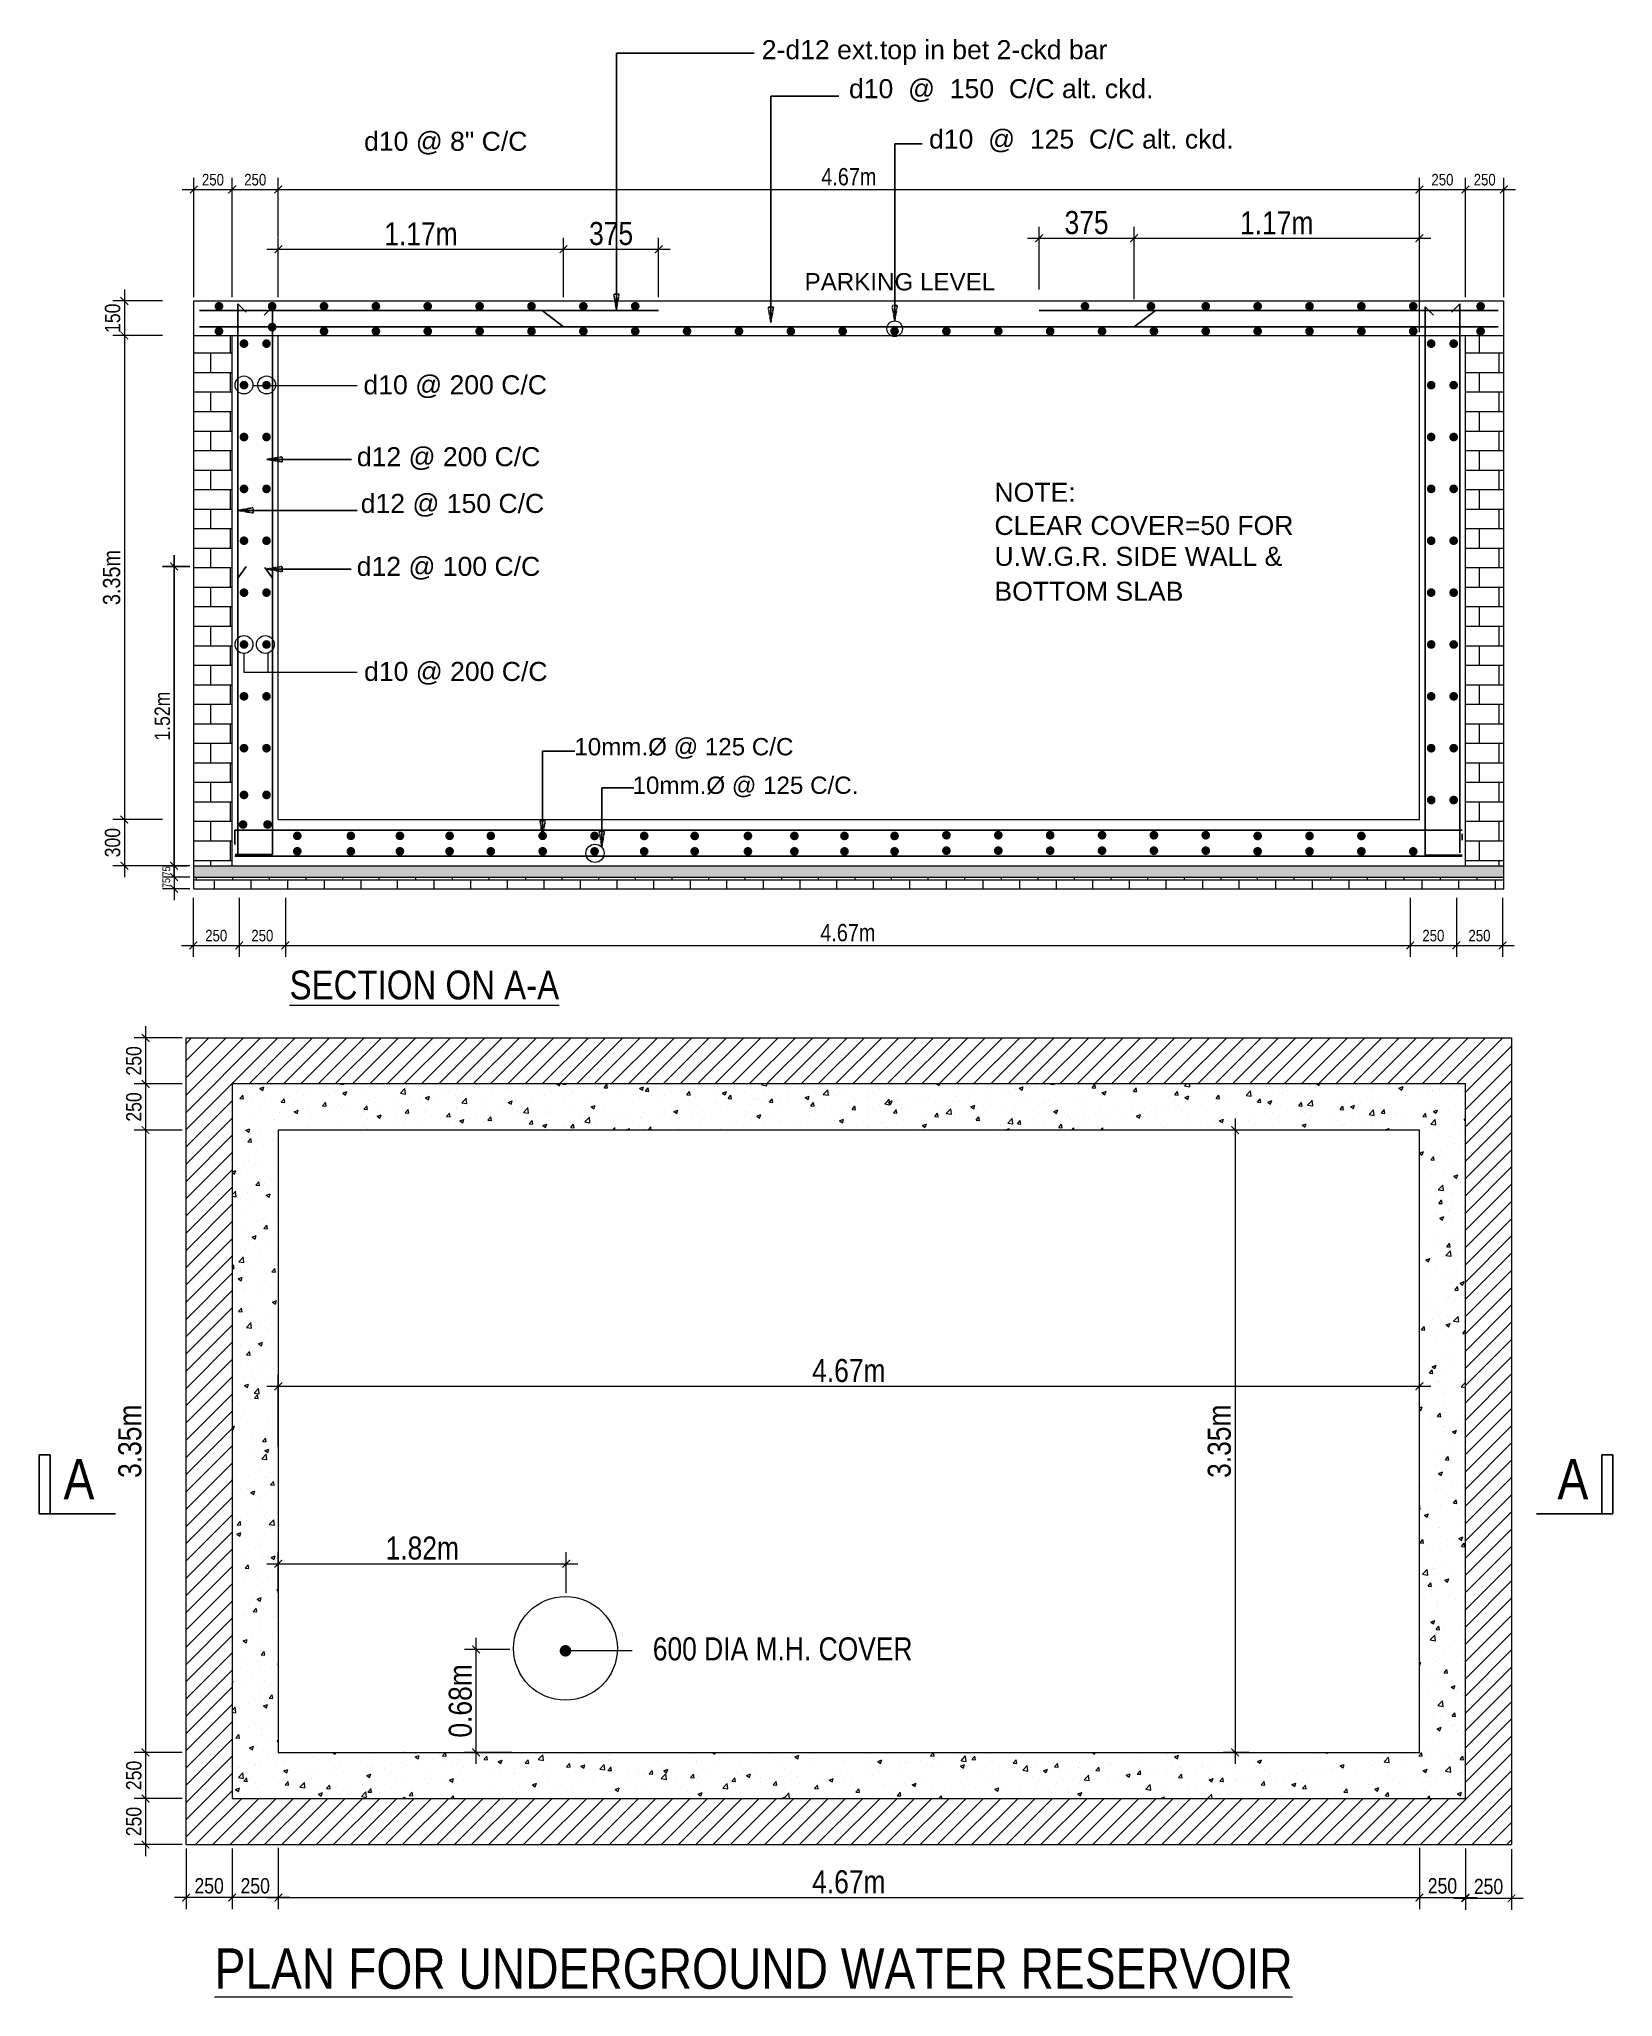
# Model space of a CAD drawing. Header units: inches. Extents: x -4010 to 65129, y -40138 to -1318.
# Drawn here: x 53796 to 54206, y -32381 to -31871 of the extents above; entities that cross this region are included whole.
import ezdxf

# ---------------------------------------------------------------- set-up
doc = ezdxf.new("R2010")
doc.units = ezdxf.units.IN
doc.header["$MEASUREMENT"] = 0
doc.header["$PDMODE"] = 99
for name, pattern in [('ACAD_ISO04W100', [30.5, 24, -3, 0.5, -3]), ('DASHED2', [0.375, 0.25, -0.125]), ('HIDDEN2', [0.1875, 0.125, -0.0625])]:
    doc.linetypes.add(name, pattern=pattern)
for name, color, linetype, lineweight in [('BIG TEXT', 82, 'Continuous', 9), ('DIM', 7, 'Continuous', 15), ('GRID', 8, 'ACAD_ISO04W100', 15), ('halka line', 130, 'HIDDEN2', 9), ('TAXT', 150, 'Continuous', 0), ('U.G.W.R.', 130, 'DASHED2', 5), ('wall1', 7, 'Continuous', 9)]:
    doc.layers.add(name, color=color, linetype=linetype, lineweight=lineweight)
doc.layers.add('Rod', color=1, linetype='Continuous')
doc.layers.add('SECTION', color=7, linetype='Continuous')
doc.layers.add('text', color=7, linetype='Continuous', true_color=0x6a7cf1)
doc.styles.add('ARIAL', font='arial.ttf')
doc.styles.add('ARIL', font='arial.ttf')
doc.styles.get("Standard").update_dxf_attribs({"font": 'ARIALN.TTF'})
doc.dimstyles.new('1- 8', dxfattribs={"dimtxt": 7.5, "dimasz": 4, "dimexe": 4, "dimexo": 4, "dimgap": 1, "dimtad": 1, "dimdec": 1, "dimzin": 3, "dimdsep": 46, "dimlunit": 4, "dimtxsty": 'ARIAL', "dimblk": 'ARCHTICK', "dimcen": 0, "dimdle": 4, "dimclrd": 150, "dimclre": 132, "dimclrt": 7, "dimadec": 0, "dimazin": 1, "dimtm": 1e-09, "dimtfac": 1, "dimtdec": 1, "dimtix": 1, "dimtofl": 0, "dimtmove": 1, "dimatfit": 3, "dimldrblk": 'CLOSEDBLANK', "dimfxl": 1, "dimtolj": 1, "dimtzin": 0, "dimarcsym": 0})
doc.dimstyles.new('1_8', dxfattribs={"dimscale": 0, "dimtxt": 7, "dimasz": 4, "dimexe": 4, "dimexo": 4, "dimgap": 1, "dimtad": 1, "dimdec": 8, "dimzin": 3, "dimdsep": 46, "dimlunit": 4, "dimtxsty": 'ARIAL', "dimblk": 'ARCHTICK', "dimcen": 0, "dimdle": 4, "dimse1": 1, "dimse2": 1, "dimsd1": 1, "dimsd2": 1, "dimclrd": 150, "dimclre": 132, "dimclrt": 254, "dimadec": 0, "dimazin": 1, "dimtm": 1e-09, "dimtfac": 1, "dimtdec": 8, "dimtix": 1, "dimtofl": 0, "dimtmove": 0, "dimatfit": 3, "dimldrblk": 'CLOSEDBLANK', "dimfxl": 1, "dimtolj": 1, "dimtzin": 0, "dimarcsym": 0})
doc.dimstyles.new('L-SECTION', dxfattribs={"dimtxt": 4, "dimasz": 2, "dimexe": 3, "dimexo": 1, "dimgap": 1, "dimtad": 1, "dimdec": 0, "dimzin": 3, "dimdsep": 46, "dimlunit": 4, "dimtxsty": 'Standard', "dimblk1": 'ARCHTICK', "dimblk2": 'ARCHTICK', "dimsah": 1, "dimcen": 0.09375, "dimdle": 3, "dimclrd": 6, "dimclre": 6, "dimclrt": 6, "dimadec": 0, "dimazin": 0, "dimtfac": 1, "dimtdec": 0, "dimtofl": 0, "dimtmove": 1, "dimatfit": 3, "dimldrblk": 'ARCHTICK', "dimfxl": 3, "dimtolj": 1, "dimtzin": 0, "dimlwd": -1, "dimlwe": -1, "dimarcsym": 0})
pattern_1 = [(0, (43645.239, -17231.0375), (0, 5.08), []), (90, (43645.239, -17231.038), (-10.16, 6e-16), [5.08, -5.08]), (90, (43650.319, -17231.038), (-10.16, 6e-16), [-5.08, 5.08])]

msp = doc.modelspace()

# ---------------------------------------------------------------- texts
at = {"layer": 'BIG TEXT'}
msp.add_text('%%uPLAN FOR UNDERGROUND WATER RESERVOIR', height=10.5, dxfattribs=at).set_placement((53841.738, -32378.681))
at = {"layer": 'DIM', "linetype": 'ByBlock'}
msp.add_text('%%uSECTION ON A-A', height=7.5, dxfattribs=at).set_placement((53861.263, -32121.14))
at = {"layer": 'TAXT', "ltscale": 7}
for s, height, p in [('A', 10.5, (53802.431, -32251.246)), ('A', 10.5, (54191.261, -32251.246)), ('600 DIA M.H. COVER', 6, (53955.793, -32293.204))]:
    msp.add_text(s, height=height, dxfattribs=at).set_placement(p)
at = {"layer": 'text', "style": 'ARIL'}
for s, height, p in [('2-d12 ext.top in bet 2-ckd bar', 4.95, (53984.161, -31876.407)), ('d10  @  150  C/C alt. ckd.', 4.95, (54006.852, -31886.557)), ('d10 @ 8" C/C', 4.95, (53880.641, -31900.25)), ('d10  @  125  C/C alt. ckd.', 4.95, (54027.696, -31899.678)), ('PARKING LEVEL', 4.5, (53995.305, -31936.587)), ('d10 @ 200 C/C', 4.95, (53880.495, -31963.64)), ('d12 @ 200 C/C', 4.95, (53878.771, -31982.356)), ('NOTE:', 4.95, (54044.724, -31991.628)), ('d12 @ 150 C/C', 4.95, (53879.777, -31994.516)), ('CLEAR COVER=50 FOR', 4.95, (54044.724, -32000.245)), ('d12 @ 100 C/C ', 4.95, (53878.739, -32010.906)), ('U.W.G.R. SIDE WALL &', 4.95, (54044.724, -32008.297)), ('BOTTOM SLAB', 4.95, (54044.724, -32017.378)), ('d10 @ 200 C/C', 4.95, (53880.641, -32038.25)), ('10mm.%%C @ 125 C/C ', 4.5, (53935.371, -32057.615)), ('10mm.%%C @ 125 C/C.', 4.5, (53950.53, -32067.645))]:
    msp.add_text(s, height=height, dxfattribs=at).set_placement(p)

# ---------------------------------------------------------------- blocks, each defined once
blk = doc.blocks.new('_ArchTick')
at = {"layer": 'GRID', "color": 0, "const_width": 0.15}
blk.add_lwpolyline([(-0.5, -0.5), (0.5, 0.5)], dxfattribs=at)
blk = doc.blocks.new('*D1156')
at = {"layer": 'Defpoints', "color": 0, "linetype": 'ByBlock'}
for p in [(53858.32, -32340.97), (54155.32, -32340.97), (54155.32, -32354.94)]:
    blk.add_point(p, dxfattribs=at)
at = {"layer": 'DIM', "color": 6}
for p, q in [((53858.32, -32341.97), (53858.32, -32357.94)), ((54155.32, -32341.97), (54155.32, -32357.94)), ((53855.32, -32354.94), (54158.32, -32354.94))]:
    blk.add_line(p, q, dxfattribs=at)
at = {"layer": 'DIM', "color": 6, "linetype": 'ByBlock', "xscale": 2, "yscale": 2, "zscale": 2, "rotation": 180}
blk.add_blockref('_ArchTick', (53858.32, -32354.94), dxfattribs=at)
at = {"layer": 'DIM', "color": 6, "linetype": 'ByBlock', "xscale": 2, "yscale": 2, "zscale": 2}
blk.add_blockref('_ArchTick', (54155.32, -32354.94), dxfattribs=at)
at = {"layer": 'DIM', "color": 6, "linetype": 'ByBlock', "insert": (54006.82, -32350.88), "char_height": 4, "attachment_point": 5}
blk.add_mtext('\\A1;{\\H1.5x;4.67m}', dxfattribs=at)
blk = doc.blocks.new('*D1157')
at = {"layer": 'Defpoints', "color": 0, "linetype": 'ByBlock'}
for p in [(54155.32, -32340.97), (54167.32, -32341.15), (54167.32, -32354.94)]:
    blk.add_point(p, dxfattribs=at)
at = {"layer": 'DIM', "color": 6}
for p, q in [((54155.32, -32341.97), (54155.32, -32357.94)), ((54167.32, -32342.15), (54167.32, -32357.94)), ((54152.32, -32354.94), (54170.32, -32354.94))]:
    blk.add_line(p, q, dxfattribs=at)
at = {"layer": 'DIM', "color": 6, "linetype": 'ByBlock', "xscale": 2, "yscale": 2, "zscale": 2, "rotation": 180}
blk.add_blockref('_ArchTick', (54155.32, -32354.94), dxfattribs=at)
at = {"layer": 'DIM', "color": 6, "linetype": 'ByBlock', "xscale": 2, "yscale": 2, "zscale": 2}
blk.add_blockref('_ArchTick', (54167.32, -32354.94), dxfattribs=at)
at = {"layer": 'DIM', "color": 6, "linetype": 'ByBlock', "insert": (54161.32, -32351.9), "char_height": 4, "attachment_point": 5}
blk.add_mtext('\\A1;250', dxfattribs=at)
blk = doc.blocks.new('*D1158')
at = {"layer": 'Defpoints', "color": 0, "linetype": 'ByBlock'}
for p in [(53834.32, -32143.15), (53823.77, -32155.15), (53834.32, -32155.15)]:
    blk.add_point(p, dxfattribs=at)
at = {"layer": 'DIM', "color": 6}
for p, q in [((53833.32, -32143.15), (53820.77, -32143.15)), ((53823.77, -32140.15), (53823.77, -32158.15)), ((53833.32, -32155.15), (53820.77, -32155.15))]:
    blk.add_line(p, q, dxfattribs=at)
at = {"layer": 'DIM', "color": 6, "linetype": 'ByBlock', "xscale": 2, "yscale": 2, "zscale": 2}
for p, rotation in [((53823.77, -32143.15), 90), ((53823.77, -32155.15), 270)]:
    blk.add_blockref('_ArchTick', p, dxfattribs=dict(at, rotation=rotation))
at = {"layer": 'DIM', "color": 6, "linetype": 'ByBlock', "insert": (53820.73, -32149.15), "char_height": 4, "attachment_point": 5, "rotation": 90}
blk.add_mtext('\\A1;250', dxfattribs=at)
blk = doc.blocks.new('*D1159')
at = {"layer": 'Defpoints', "color": 0, "linetype": 'ByBlock'}
for p in [(53834.32, -32155.15), (53823.77, -32317.15), (53834.32, -32317.15)]:
    blk.add_point(p, dxfattribs=at)
at = {"layer": 'DIM', "color": 6}
for p, q in [((53823.77, -32152.15), (53823.77, -32320.15)), ((53833.32, -32155.15), (53820.77, -32155.15)), ((53833.32, -32317.15), (53820.77, -32317.15))]:
    blk.add_line(p, q, dxfattribs=at)
at = {"layer": 'DIM', "color": 6, "linetype": 'ByBlock', "xscale": 2, "yscale": 2, "zscale": 2}
for p, rotation in [((53823.77, -32155.15), 90), ((53823.77, -32317.15), 270)]:
    blk.add_blockref('_ArchTick', p, dxfattribs=dict(at, rotation=rotation))
at = {"layer": 'DIM', "color": 6, "linetype": 'ByBlock', "insert": (53819.71, -32236.15), "char_height": 4, "attachment_point": 5, "rotation": 90}
blk.add_mtext('\\A1;{\\H1.5x;3.35m}', dxfattribs=at)
blk = doc.blocks.new('*D1160')
at = {"layer": 'Defpoints', "color": 0, "linetype": 'ByBlock'}
for p in [(53834.32, -32317.15), (53823.77, -32329.15), (53834.32, -32329.15)]:
    blk.add_point(p, dxfattribs=at)
at = {"layer": 'DIM', "color": 6}
for p, q in [((53833.32, -32317.15), (53820.77, -32317.15)), ((53823.77, -32314.15), (53823.77, -32332.15)), ((53833.32, -32329.15), (53820.77, -32329.15))]:
    blk.add_line(p, q, dxfattribs=at)
at = {"layer": 'DIM', "color": 6, "linetype": 'ByBlock', "xscale": 2, "yscale": 2, "zscale": 2}
for p, rotation in [((53823.77, -32317.15), 90), ((53823.77, -32329.15), 270)]:
    blk.add_blockref('_ArchTick', p, dxfattribs=dict(at, rotation=rotation))
at = {"layer": 'DIM', "color": 6, "linetype": 'ByBlock', "insert": (53820.73, -32323.15), "char_height": 4, "attachment_point": 5, "rotation": 90}
blk.add_mtext('\\A1;250', dxfattribs=at)
blk = doc.blocks.new('*D1161')
at = {"layer": 'Defpoints', "color": 0, "linetype": 'ByBlock'}
for p in [(54155.32, -32221.85), (53858.32, -32238.53), (54155.32, -32238.53)]:
    blk.add_point(p, dxfattribs=at)
at = {"layer": 'DIM', "color": 6}
for p, q in [((53858.32, -32237.53), (53858.32, -32218.85)), ((54155.32, -32237.53), (54155.32, -32218.85)), ((53855.32, -32221.85), (54158.32, -32221.85))]:
    blk.add_line(p, q, dxfattribs=at)
at = {"layer": 'DIM', "color": 6, "linetype": 'ByBlock', "xscale": 2, "yscale": 2, "zscale": 2, "rotation": 180}
blk.add_blockref('_ArchTick', (53858.32, -32221.85), dxfattribs=at)
at = {"layer": 'DIM', "color": 6, "linetype": 'ByBlock', "xscale": 2, "yscale": 2, "zscale": 2}
blk.add_blockref('_ArchTick', (54155.32, -32221.85), dxfattribs=at)
at = {"layer": 'DIM', "color": 6, "linetype": 'ByBlock', "insert": (54006.82, -32217.79), "char_height": 4, "attachment_point": 5}
blk.add_mtext('\\A1;{\\H1.5x;4.67m}', dxfattribs=at)
blk = doc.blocks.new('*D1162')
at = {"layer": 'Defpoints', "color": 0, "linetype": 'ByBlock'}
for p in [(53933.27, -32268.05), (53858.32, -32276.65), (53933.27, -32276.65)]:
    blk.add_point(p, dxfattribs=at)
at = {"layer": 'DIM', "color": 6}
for p, q in [((53858.32, -32275.65), (53858.32, -32265.05)), ((53933.27, -32275.65), (53933.27, -32265.05)), ((53855.32, -32268.05), (53936.27, -32268.05))]:
    blk.add_line(p, q, dxfattribs=at)
at = {"layer": 'DIM', "color": 6, "linetype": 'ByBlock', "xscale": 2, "yscale": 2, "zscale": 2, "rotation": 180}
blk.add_blockref('_ArchTick', (53858.32, -32268.05), dxfattribs=at)
at = {"layer": 'DIM', "color": 6, "linetype": 'ByBlock', "xscale": 2, "yscale": 2, "zscale": 2}
blk.add_blockref('_ArchTick', (53933.27, -32268.05), dxfattribs=at)
at = {"layer": 'DIM', "color": 6, "linetype": 'ByBlock', "insert": (53895.8, -32263.99), "char_height": 4, "attachment_point": 5}
blk.add_mtext('\\A1;{\\H1.5x;1.82m}', dxfattribs=at)
blk = doc.blocks.new('*D1163')
at = {"layer": 'Defpoints', "color": 0, "linetype": 'ByBlock'}
for p in [(53909.79, -32290.35), (53919.57, -32290.35), (53920.14, -32317.15)]:
    blk.add_point(p, dxfattribs=at)
at = {"layer": 'DIM', "color": 6}
for p, q in [((53909.79, -32320.15), (53909.79, -32287.35)), ((53918.57, -32290.35), (53906.79, -32290.35)), ((53919.14, -32317.15), (53906.79, -32317.15))]:
    blk.add_line(p, q, dxfattribs=at)
at = {"layer": 'DIM', "color": 6, "linetype": 'ByBlock', "xscale": 2, "yscale": 2, "zscale": 2}
for p, rotation in [((53909.79, -32290.35), 90), ((53909.79, -32317.15), 270)]:
    blk.add_blockref('_ArchTick', p, dxfattribs=dict(at, rotation=rotation))
at = {"layer": 'DIM', "color": 6, "linetype": 'ByBlock', "insert": (53905.73, -32303.75), "char_height": 4, "attachment_point": 5, "rotation": 90}
blk.add_mtext('\\A1;{\\H1.5x;0.68m}', dxfattribs=at)
blk = doc.blocks.new('_ClosedBlank')
at = {"layer": 'halka line', "color": 0, "lineweight": -2}
for p, q in [((-1, 0.17), (0, 0)), ((-1, 0.17), (-1, -0.17)), ((0, 0), (-1, -0.17))]:
    blk.add_line(p, q, dxfattribs=at)
blk = doc.blocks.new('*D1164')
at = {"layer": 'Defpoints', "color": 0, "linetype": 'ByBlock'}
for p in [(53848.17, -32093.69), (53860.17, -32093.69), (53860.17, -32107.09)]:
    blk.add_point(p, dxfattribs=at)
at = {"layer": 'DIM', "color": 6}
for p, q in [((53848.17, -32094.69), (53848.17, -32110.09)), ((53860.17, -32094.69), (53860.17, -32110.09)), ((53845.17, -32107.09), (53863.17, -32107.09))]:
    blk.add_line(p, q, dxfattribs=at)
at = {"layer": 'DIM', "color": 6, "linetype": 'ByBlock', "xscale": 2, "yscale": 2, "zscale": 2, "rotation": 180}
blk.add_blockref('_ArchTick', (53848.17, -32107.09), dxfattribs=at)
at = {"layer": 'DIM', "color": 6, "linetype": 'ByBlock', "xscale": 2, "yscale": 2, "zscale": 2}
blk.add_blockref('_ArchTick', (53860.17, -32107.09), dxfattribs=at)
at = {"layer": 'DIM', "color": 6, "linetype": 'ByBlock', "insert": (53854.17, -32104.56), "char_height": 3, "attachment_point": 5}
blk.add_mtext('\\A1;250', dxfattribs=at)
blk = doc.blocks.new('*D1165')
at = {"layer": 'Defpoints', "color": 0, "linetype": 'ByBlock'}
for p in [(53860.17, -32093.69), (54152.96, -32093.69), (54152.96, -32107.09)]:
    blk.add_point(p, dxfattribs=at)
at = {"layer": 'DIM', "color": 6}
for p, q in [((53860.17, -32094.69), (53860.17, -32110.09)), ((54152.96, -32094.69), (54152.96, -32110.09)), ((53857.17, -32107.09), (54155.96, -32107.09))]:
    blk.add_line(p, q, dxfattribs=at)
at = {"layer": 'DIM', "color": 6, "linetype": 'ByBlock', "xscale": 2, "yscale": 2, "zscale": 2, "rotation": 180}
blk.add_blockref('_ArchTick', (53860.17, -32107.09), dxfattribs=at)
at = {"layer": 'DIM', "color": 6, "linetype": 'ByBlock', "xscale": 2, "yscale": 2, "zscale": 2}
blk.add_blockref('_ArchTick', (54152.96, -32107.09), dxfattribs=at)
at = {"layer": 'DIM', "color": 6, "linetype": 'ByBlock', "insert": (54006.56, -32103.79), "char_height": 3, "attachment_point": 5}
blk.add_mtext('\\A1;{\\H1.5x;4.67m}', dxfattribs=at)
blk = doc.blocks.new('*D1166')
at = {"layer": 'Defpoints', "color": 0, "linetype": 'ByBlock'}
for p in [(54152.96, -32093.69), (54164.96, -32093.69), (54164.96, -32107.09)]:
    blk.add_point(p, dxfattribs=at)
at = {"layer": 'DIM', "color": 6}
for p, q in [((54152.96, -32094.69), (54152.96, -32110.09)), ((54164.96, -32094.69), (54164.96, -32110.09)), ((54149.96, -32107.09), (54167.96, -32107.09))]:
    blk.add_line(p, q, dxfattribs=at)
at = {"layer": 'DIM', "color": 6, "linetype": 'ByBlock', "xscale": 2, "yscale": 2, "zscale": 2, "rotation": 180}
blk.add_blockref('_ArchTick', (54152.96, -32107.09), dxfattribs=at)
at = {"layer": 'DIM', "color": 6, "linetype": 'ByBlock', "xscale": 2, "yscale": 2, "zscale": 2}
blk.add_blockref('_ArchTick', (54164.96, -32107.09), dxfattribs=at)
at = {"layer": 'DIM', "color": 6, "linetype": 'ByBlock', "insert": (54158.96, -32104.56), "char_height": 3, "attachment_point": 5}
blk.add_mtext('\\A1;250', dxfattribs=at)
blk = doc.blocks.new('*D1167')
at = {"layer": 'Defpoints', "color": 0, "linetype": 'ByBlock'}
for p in [(53829.22, -31939.34), (53818.26, -31948.34), (53829.22, -31948.34)]:
    blk.add_point(p, dxfattribs=at)
at = {"layer": 'DIM', "color": 6}
for p, q in [((53828.22, -31939.34), (53815.26, -31939.34)), ((53818.26, -31936.34), (53818.26, -31951.34)), ((53828.22, -31948.34), (53815.26, -31948.34))]:
    blk.add_line(p, q, dxfattribs=at)
at = {"layer": 'DIM', "color": 6, "linetype": 'ByBlock', "xscale": 2, "yscale": 2, "zscale": 2}
for p, rotation in [((53818.26, -31939.34), 90), ((53818.26, -31948.34), 270)]:
    blk.add_blockref('_ArchTick', p, dxfattribs=dict(at, rotation=rotation))
at = {"layer": 'DIM', "color": 6, "linetype": 'ByBlock', "insert": (53815.21, -31943.84), "char_height": 3, "attachment_point": 5, "rotation": 90}
blk.add_mtext('\\A1;{\\H1.333x;150}', dxfattribs=at)
blk = doc.blocks.new('*D1168')
at = {"layer": 'Defpoints', "color": 0, "linetype": 'ByBlock'}
for p in [(53829.22, -31948.34), (53818.26, -32074.34), (53829.22, -32074.34)]:
    blk.add_point(p, dxfattribs=at)
at = {"layer": 'DIM', "color": 6}
for p, q in [((53818.26, -31945.34), (53818.26, -32077.34)), ((53828.22, -31948.34), (53815.26, -31948.34)), ((53828.22, -32074.34), (53815.26, -32074.34))]:
    blk.add_line(p, q, dxfattribs=at)
at = {"layer": 'DIM', "color": 6, "linetype": 'ByBlock', "xscale": 2, "yscale": 2, "zscale": 2}
for p, rotation in [((53818.26, -31948.34), 90), ((53818.26, -32074.34), 270)]:
    blk.add_blockref('_ArchTick', p, dxfattribs=dict(at, rotation=rotation))
at = {"layer": 'DIM', "color": 6, "linetype": 'ByBlock', "insert": (53814.96, -32011.34), "char_height": 3, "attachment_point": 5, "rotation": 90}
blk.add_mtext('\\A1;{\\H1.5x;3.35m}', dxfattribs=at)
blk = doc.blocks.new('*D1169')
at = {"layer": 'Defpoints', "color": 0, "linetype": 'ByBlock'}
for p in [(53829.22, -32074.34), (53818.26, -32086.34), (53829.22, -32086.34)]:
    blk.add_point(p, dxfattribs=at)
at = {"layer": 'DIM', "color": 6}
for p, q in [((53818.26, -32071.34), (53818.26, -32089.34)), ((53828.22, -32074.34), (53815.26, -32074.34)), ((53828.22, -32086.34), (53815.26, -32086.34))]:
    blk.add_line(p, q, dxfattribs=at)
at = {"layer": 'DIM', "color": 6, "linetype": 'ByBlock', "xscale": 2, "yscale": 2, "zscale": 2}
for p, rotation in [((53818.26, -32074.34), 90), ((53818.26, -32086.34), 270)]:
    blk.add_blockref('_ArchTick', p, dxfattribs=dict(at, rotation=rotation))
at = {"layer": 'DIM', "color": 6, "linetype": 'ByBlock', "insert": (53815.21, -32080.34), "char_height": 3, "attachment_point": 5, "rotation": 90}
blk.add_mtext('\\A1;{\\H1.333x;300}', dxfattribs=at)
blk = doc.blocks.new('*D1198')
at = {"layer": 'Defpoints', "color": 0, "linetype": 'ByBlock'}
for p in [(54112.05, -32155.15), (54107.34, -32317.15), (54112.05, -32317.15)]:
    blk.add_point(p, dxfattribs=at)
at = {"layer": 'DIM', "color": 6}
for p, q in [((54107.34, -32152.15), (54107.34, -32320.15)), ((54111.05, -32155.15), (54104.34, -32155.15)), ((54111.05, -32317.15), (54104.34, -32317.15))]:
    blk.add_line(p, q, dxfattribs=at)
at = {"layer": 'DIM', "color": 6, "linetype": 'ByBlock', "xscale": 2, "yscale": 2, "zscale": 2}
for p, rotation in [((54107.34, -32155.15), 90), ((54107.34, -32317.15), 270)]:
    blk.add_blockref('_ArchTick', p, dxfattribs=dict(at, rotation=rotation))
at = {"layer": 'DIM', "color": 6, "linetype": 'ByBlock', "insert": (54103.28, -32236.15), "char_height": 4, "attachment_point": 5, "rotation": 90}
blk.add_mtext('\\A1;{\\H1.5x;3.35m}', dxfattribs=at)
blk = doc.blocks.new('*D1170')
at = {"layer": 'Defpoints', "color": 0}
for p in [(53846.32, -32341.15), (53858.32, -32342.02), (53846.32, -32354.94)]:
    blk.add_point(p, dxfattribs=at)
at = {"layer": 'DIM', "color": 6}
for p, q in [((53846.32, -32342.15), (53846.32, -32357.94)), ((53858.32, -32343.02), (53858.32, -32357.94)), ((53861.32, -32354.94), (53843.32, -32354.94))]:
    blk.add_line(p, q, dxfattribs=at)
at = {"layer": 'DIM', "color": 6, "xscale": 2, "yscale": 2, "zscale": 2, "rotation": 180}
blk.add_blockref('_ArchTick', (53846.32, -32354.94), dxfattribs=at)
at = {"layer": 'DIM', "color": 6, "xscale": 2, "yscale": 2, "zscale": 2}
blk.add_blockref('_ArchTick', (53858.32, -32354.94), dxfattribs=at)
at = {"layer": 'DIM', "color": 6, "insert": (53852.32, -32351.9), "char_height": 4, "attachment_point": 5}
blk.add_mtext('\\A1;250', dxfattribs=at)
blk = doc.blocks.new('*D1171')
at = {"layer": 'Defpoints', "color": 0}
for p in [(53834.32, -32341.15), (53846.32, -32342.02), (53834.32, -32354.94)]:
    blk.add_point(p, dxfattribs=at)
at = {"layer": 'DIM', "color": 6}
for p, q in [((53834.32, -32342.15), (53834.32, -32357.94)), ((53846.32, -32343.02), (53846.32, -32357.94)), ((53849.32, -32354.94), (53831.32, -32354.94))]:
    blk.add_line(p, q, dxfattribs=at)
at = {"layer": 'DIM', "color": 6, "xscale": 2, "yscale": 2, "zscale": 2, "rotation": 180}
blk.add_blockref('_ArchTick', (53834.32, -32354.94), dxfattribs=at)
at = {"layer": 'DIM', "color": 6, "xscale": 2, "yscale": 2, "zscale": 2}
blk.add_blockref('_ArchTick', (53846.32, -32354.94), dxfattribs=at)
at = {"layer": 'DIM', "color": 6, "insert": (53840.32, -32351.9), "char_height": 4, "attachment_point": 5}
blk.add_mtext('\\A1;250', dxfattribs=at)
blk = doc.blocks.new('*D1172')
at = {"layer": 'Defpoints', "color": 0, "linetype": 'ByBlock'}
for p in [(53834.32, -32131.15), (53823.77, -32143.15), (53834.32, -32143.15)]:
    blk.add_point(p, dxfattribs=at)
at = {"layer": 'DIM', "color": 6}
for p, q in [((53823.77, -32128.15), (53823.77, -32146.15)), ((53833.32, -32131.15), (53820.77, -32131.15)), ((53833.32, -32143.15), (53820.77, -32143.15))]:
    blk.add_line(p, q, dxfattribs=at)
at = {"layer": 'DIM', "color": 6, "linetype": 'ByBlock', "xscale": 2, "yscale": 2, "zscale": 2}
for p, rotation in [((53823.77, -32131.15), 90), ((53823.77, -32143.15), 270)]:
    blk.add_blockref('_ArchTick', p, dxfattribs=dict(at, rotation=rotation))
at = {"layer": 'DIM', "color": 6, "linetype": 'ByBlock', "insert": (53820.73, -32137.15), "char_height": 4, "attachment_point": 5, "rotation": 90}
blk.add_mtext('\\A1;250', dxfattribs=at)
blk = doc.blocks.new('*D1173')
at = {"layer": 'Defpoints', "color": 0, "linetype": 'ByBlock'}
for p in [(54167.32, -32341.15), (54179.32, -32341.32), (54179.32, -32355.12)]:
    blk.add_point(p, dxfattribs=at)
at = {"layer": 'DIM', "color": 6}
for p, q in [((54167.32, -32342.15), (54167.32, -32358.12)), ((54179.32, -32342.32), (54179.32, -32358.12)), ((54164.32, -32355.12), (54182.32, -32355.12))]:
    blk.add_line(p, q, dxfattribs=at)
at = {"layer": 'DIM', "color": 6, "linetype": 'ByBlock', "xscale": 2, "yscale": 2, "zscale": 2, "rotation": 180}
blk.add_blockref('_ArchTick', (54167.32, -32355.12), dxfattribs=at)
at = {"layer": 'DIM', "color": 6, "linetype": 'ByBlock', "xscale": 2, "yscale": 2, "zscale": 2}
blk.add_blockref('_ArchTick', (54179.32, -32355.12), dxfattribs=at)
at = {"layer": 'DIM', "color": 6, "linetype": 'ByBlock', "insert": (54173.32, -32352.08), "char_height": 4, "attachment_point": 5}
blk.add_mtext('\\A1;250', dxfattribs=at)
blk = doc.blocks.new('*D1174')
at = {"layer": 'Defpoints', "color": 0, "linetype": 'ByBlock'}
for p in [(53834.32, -32329.15), (53823.77, -32341.15), (53834.32, -32341.15)]:
    blk.add_point(p, dxfattribs=at)
at = {"layer": 'DIM', "color": 6}
for p, q in [((53823.77, -32326.15), (53823.77, -32344.15)), ((53833.32, -32329.15), (53820.77, -32329.15)), ((53833.32, -32341.15), (53820.77, -32341.15))]:
    blk.add_line(p, q, dxfattribs=at)
at = {"layer": 'DIM', "color": 6, "linetype": 'ByBlock', "xscale": 2, "yscale": 2, "zscale": 2}
for p, rotation in [((53823.77, -32329.15), 90), ((53823.77, -32341.15), 270)]:
    blk.add_blockref('_ArchTick', p, dxfattribs=dict(at, rotation=rotation))
at = {"layer": 'DIM', "color": 6, "linetype": 'ByBlock', "insert": (53820.73, -32335.15), "char_height": 4, "attachment_point": 5, "rotation": 90}
blk.add_mtext('\\A1;250', dxfattribs=at)
blk = doc.blocks.new('*D1175')
at = {"layer": 'Defpoints', "color": 0, "linetype": 'ByBlock'}
for p in [(53858.32, -31910.33), (53858.32, -31923.73), (53846.32, -31939.34)]:
    blk.add_point(p, dxfattribs=at)
at = {"layer": 'DIM', "color": 6}
for p, q in [((53843.32, -31910.33), (53861.32, -31910.33)), ((53846.32, -31938.34), (53846.32, -31907.33)), ((53858.32, -31922.73), (53858.32, -31907.33))]:
    blk.add_line(p, q, dxfattribs=at)
at = {"layer": 'DIM', "color": 6, "linetype": 'ByBlock', "xscale": 2, "yscale": 2, "zscale": 2, "rotation": 180}
blk.add_blockref('_ArchTick', (53846.32, -31910.33), dxfattribs=at)
at = {"layer": 'DIM', "color": 6, "linetype": 'ByBlock', "xscale": 2, "yscale": 2, "zscale": 2}
blk.add_blockref('_ArchTick', (53858.32, -31910.33), dxfattribs=at)
at = {"layer": 'DIM', "color": 6, "linetype": 'ByBlock', "insert": (53852.32, -31907.79), "char_height": 3, "attachment_point": 5}
blk.add_mtext('\\A1;250', dxfattribs=at)
blk = doc.blocks.new('*D1176')
at = {"layer": 'Defpoints', "color": 0, "linetype": 'ByBlock'}
for p in [(54155.32, -31910.33), (53858.32, -31923.73), (54155.32, -31923.73)]:
    blk.add_point(p, dxfattribs=at)
at = {"layer": 'DIM', "color": 6}
for p, q in [((53855.32, -31910.33), (54158.32, -31910.33)), ((53858.32, -31922.73), (53858.32, -31907.33)), ((54155.32, -31922.73), (54155.32, -31907.33))]:
    blk.add_line(p, q, dxfattribs=at)
at = {"layer": 'DIM', "color": 6, "linetype": 'ByBlock', "xscale": 2, "yscale": 2, "zscale": 2, "rotation": 180}
blk.add_blockref('_ArchTick', (53858.32, -31910.33), dxfattribs=at)
at = {"layer": 'DIM', "color": 6, "linetype": 'ByBlock', "xscale": 2, "yscale": 2, "zscale": 2}
blk.add_blockref('_ArchTick', (54155.32, -31910.33), dxfattribs=at)
at = {"layer": 'DIM', "color": 6, "linetype": 'ByBlock', "insert": (54006.82, -31907.03), "char_height": 3, "attachment_point": 5}
blk.add_mtext('\\A1;{\\H1.5x;4.67m}', dxfattribs=at)
blk = doc.blocks.new('*D1177')
at = {"layer": 'Defpoints', "color": 0, "linetype": 'ByBlock'}
for p in [(53932.57, -31925.88), (53858.32, -31939.34), (53932.57, -31939.34)]:
    blk.add_point(p, dxfattribs=at)
at = {"layer": 'DIM', "color": 6}
for p, q in [((53858.32, -31938.34), (53858.32, -31922.88)), ((53932.57, -31938.34), (53932.57, -31922.88)), ((53855.32, -31925.88), (53935.57, -31925.88))]:
    blk.add_line(p, q, dxfattribs=at)
at = {"layer": 'DIM', "color": 6, "linetype": 'ByBlock', "xscale": 2, "yscale": 2, "zscale": 2, "rotation": 180}
blk.add_blockref('_ArchTick', (53858.32, -31925.88), dxfattribs=at)
at = {"layer": 'DIM', "color": 6, "linetype": 'ByBlock', "xscale": 2, "yscale": 2, "zscale": 2}
blk.add_blockref('_ArchTick', (53932.57, -31925.88), dxfattribs=at)
at = {"layer": 'DIM', "color": 6, "linetype": 'ByBlock', "insert": (53895.45, -31921.87), "char_height": 3, "attachment_point": 5}
blk.add_mtext('\\A1;{\\H2x;1.17m}', dxfattribs=at)
blk = doc.blocks.new('*D1178')
at = {"layer": 'Defpoints', "color": 0, "linetype": 'ByBlock'}
for p in [(53957.32, -31925.88), (53932.57, -31939.34), (53957.32, -31939.34)]:
    blk.add_point(p, dxfattribs=at)
at = {"layer": 'DIM', "color": 6}
for p, q in [((53932.57, -31938.34), (53932.57, -31922.88)), ((53957.32, -31938.34), (53957.32, -31922.88)), ((53929.57, -31925.88), (53960.32, -31925.88))]:
    blk.add_line(p, q, dxfattribs=at)
at = {"layer": 'DIM', "color": 6, "linetype": 'ByBlock', "xscale": 2, "yscale": 2, "zscale": 2, "rotation": 180}
blk.add_blockref('_ArchTick', (53932.57, -31925.88), dxfattribs=at)
at = {"layer": 'DIM', "color": 6, "linetype": 'ByBlock', "xscale": 2, "yscale": 2, "zscale": 2}
blk.add_blockref('_ArchTick', (53957.32, -31925.88), dxfattribs=at)
at = {"layer": 'DIM', "color": 6, "linetype": 'ByBlock', "insert": (53944.95, -31921.82), "char_height": 3, "attachment_point": 5}
blk.add_mtext('\\A1;{\\H2x;375}', dxfattribs=at)
blk = doc.blocks.new('*D1179')
at = {"layer": 'Defpoints', "color": 0, "linetype": 'ByBlock'}
for p in [(54081.07, -31923.03), (54056.32, -31937.37), (54081.07, -31937.37)]:
    blk.add_point(p, dxfattribs=at)
at = {"layer": 'DIM', "color": 6}
for p, q in [((54056.32, -31936.37), (54056.32, -31920.03)), ((54081.07, -31936.37), (54081.07, -31920.03)), ((54053.32, -31923.03), (54084.07, -31923.03))]:
    blk.add_line(p, q, dxfattribs=at)
at = {"layer": 'DIM', "color": 6, "linetype": 'ByBlock', "xscale": 2, "yscale": 2, "zscale": 2, "rotation": 180}
blk.add_blockref('_ArchTick', (54056.32, -31923.03), dxfattribs=at)
at = {"layer": 'DIM', "color": 6, "linetype": 'ByBlock', "xscale": 2, "yscale": 2, "zscale": 2}
blk.add_blockref('_ArchTick', (54081.07, -31923.03), dxfattribs=at)
at = {"layer": 'DIM', "color": 6, "linetype": 'ByBlock', "insert": (54068.7, -31918.96), "char_height": 3, "attachment_point": 5}
blk.add_mtext('\\A1;{\\H2x;375}', dxfattribs=at)
blk = doc.blocks.new('*D1180')
at = {"layer": 'Defpoints', "color": 0, "linetype": 'ByBlock'}
for p in [(54155.32, -31923.03), (54081.07, -31939.84), (54155.32, -31948.48)]:
    blk.add_point(p, dxfattribs=at)
at = {"layer": 'DIM', "color": 6}
for p, q in [((54081.07, -31938.84), (54081.07, -31920.03)), ((54155.32, -31947.48), (54155.32, -31920.03)), ((54078.07, -31923.03), (54158.32, -31923.03))]:
    blk.add_line(p, q, dxfattribs=at)
at = {"layer": 'DIM', "color": 6, "linetype": 'ByBlock', "xscale": 2, "yscale": 2, "zscale": 2, "rotation": 180}
blk.add_blockref('_ArchTick', (54081.07, -31923.03), dxfattribs=at)
at = {"layer": 'DIM', "color": 6, "linetype": 'ByBlock', "xscale": 2, "yscale": 2, "zscale": 2}
blk.add_blockref('_ArchTick', (54155.32, -31923.03), dxfattribs=at)
at = {"layer": 'DIM', "color": 6, "linetype": 'ByBlock', "insert": (54118.2, -31919.01), "char_height": 3, "attachment_point": 5}
blk.add_mtext('\\A1;{\\H2x;1.17m}', dxfattribs=at)
blk = doc.blocks.new('*D1181')
at = {"layer": 'Defpoints', "color": 0, "linetype": 'ByBlock'}
for p in [(53836.32, -32008.47), (53831.2, -32086.34), (53835.59, -32086.34)]:
    blk.add_point(p, dxfattribs=at)
at = {"layer": 'Rod', "color": 6}
for p, q in [((53831.2, -32005.47), (53831.2, -32089.34)), ((53835.32, -32008.47), (53828.2, -32008.47)), ((53834.59, -32086.34), (53828.2, -32086.34))]:
    blk.add_line(p, q, dxfattribs=at)
at = {"layer": 'Rod', "color": 6, "linetype": 'ByBlock', "xscale": 2, "yscale": 2, "zscale": 2}
for p, rotation in [((53831.2, -32008.47), 90), ((53831.2, -32086.34), 270)]:
    blk.add_blockref('_ArchTick', p, dxfattribs=dict(at, rotation=rotation))
at = {"layer": 'Rod', "color": 6, "linetype": 'ByBlock', "insert": (53828.16, -32047.41), "char_height": 3, "attachment_point": 5, "rotation": 90}
blk.add_mtext('\\A1;{\\H1.333x;1.52m}', dxfattribs=at)
blk = doc.blocks.new('*D1182')
at = {"layer": 'Defpoints', "color": 0, "linetype": 'ByBlock'}
for p in [(53836.17, -32093.69), (53848.17, -32093.69), (53848.17, -32107.09)]:
    blk.add_point(p, dxfattribs=at)
at = {"layer": 'DIM', "color": 6}
for p, q in [((53836.17, -32094.69), (53836.17, -32110.09)), ((53848.17, -32094.69), (53848.17, -32110.09)), ((53833.17, -32107.09), (53851.17, -32107.09))]:
    blk.add_line(p, q, dxfattribs=at)
at = {"layer": 'DIM', "color": 6, "linetype": 'ByBlock', "xscale": 2, "yscale": 2, "zscale": 2, "rotation": 180}
blk.add_blockref('_ArchTick', (53836.17, -32107.09), dxfattribs=at)
at = {"layer": 'DIM', "color": 6, "linetype": 'ByBlock', "xscale": 2, "yscale": 2, "zscale": 2}
blk.add_blockref('_ArchTick', (53848.17, -32107.09), dxfattribs=at)
at = {"layer": 'DIM', "color": 6, "linetype": 'ByBlock', "insert": (53842.17, -32104.56), "char_height": 3, "attachment_point": 5}
blk.add_mtext('\\A1;250', dxfattribs=at)
blk = doc.blocks.new('*D1183')
at = {"layer": 'Defpoints', "color": 0, "linetype": 'ByBlock'}
for p in [(54164.96, -32093.69), (54176.96, -32093.69), (54176.96, -32107.09)]:
    blk.add_point(p, dxfattribs=at)
at = {"layer": 'DIM', "color": 6}
for p, q in [((54164.96, -32094.69), (54164.96, -32110.09)), ((54176.96, -32094.69), (54176.96, -32110.09)), ((54161.96, -32107.09), (54179.96, -32107.09))]:
    blk.add_line(p, q, dxfattribs=at)
at = {"layer": 'DIM', "color": 6, "linetype": 'ByBlock', "xscale": 2, "yscale": 2, "zscale": 2, "rotation": 180}
blk.add_blockref('_ArchTick', (54164.96, -32107.09), dxfattribs=at)
at = {"layer": 'DIM', "color": 6, "linetype": 'ByBlock', "xscale": 2, "yscale": 2, "zscale": 2}
blk.add_blockref('_ArchTick', (54176.96, -32107.09), dxfattribs=at)
at = {"layer": 'DIM', "color": 6, "linetype": 'ByBlock', "insert": (54170.96, -32104.56), "char_height": 3, "attachment_point": 5}
blk.add_mtext('\\A1;250', dxfattribs=at)
blk = doc.blocks.new('*D1184')
at = {"layer": 'Defpoints', "color": 0, "linetype": 'ByBlock'}
for p in [(53836.32, -32086.34), (53831.2, -32089.34), (53836.32, -32089.34)]:
    blk.add_point(p, dxfattribs=at)
at = {"layer": 'DIM', "color": 6}
for p, q in [((53831.2, -32083.34), (53831.2, -32092.34)), ((53835.32, -32086.34), (53828.2, -32086.34)), ((53835.32, -32089.34), (53828.2, -32089.34))]:
    blk.add_line(p, q, dxfattribs=at)
at = {"layer": 'DIM', "color": 6, "linetype": 'ByBlock', "xscale": 2, "yscale": 2, "zscale": 2}
for p, rotation in [((53831.2, -32086.34), 90), ((53831.2, -32089.34), 270)]:
    blk.add_blockref('_ArchTick', p, dxfattribs=dict(at, rotation=rotation))
at = {"layer": 'DIM', "color": 6, "linetype": 'ByBlock', "insert": (53829.18, -32087.84), "char_height": 3, "attachment_point": 5, "rotation": 90}
blk.add_mtext('\\A1;{\\H0.6667x;75}', dxfattribs=at)
blk = doc.blocks.new('*D1185')
at = {"layer": 'Defpoints', "color": 0, "linetype": 'ByBlock'}
for p in [(53831.2, -32092.34), (53836.32, -32089.34), (53836.32, -32092.34)]:
    blk.add_point(p, dxfattribs=at)
at = {"layer": 'DIM', "color": 6}
for p, q in [((53831.2, -32086.34), (53831.2, -32095.34)), ((53835.32, -32089.34), (53828.2, -32089.34)), ((53835.32, -32092.34), (53828.2, -32092.34))]:
    blk.add_line(p, q, dxfattribs=at)
at = {"layer": 'DIM', "color": 6, "linetype": 'ByBlock', "xscale": 2, "yscale": 2, "zscale": 2}
for p, rotation in [((53831.2, -32089.34), 90), ((53831.2, -32092.34), 270)]:
    blk.add_blockref('_ArchTick', p, dxfattribs=dict(at, rotation=rotation))
at = {"layer": 'DIM', "color": 6, "linetype": 'ByBlock', "insert": (53829.18, -32090.84), "char_height": 3, "attachment_point": 5, "rotation": 90}
blk.add_mtext('\\A1;{\\H0.6667x;75}', dxfattribs=at)
blk = doc.blocks.new('*D1186')
at = {"layer": 'Defpoints', "color": 0, "linetype": 'ByBlock'}
for p in [(53846.32, -31910.33), (53846.32, -31923.73), (53836.32, -31939.34)]:
    blk.add_point(p, dxfattribs=at)
at = {"layer": 'DIM', "color": 6}
for p, q in [((53833.32, -31910.33), (53849.32, -31910.33)), ((53836.32, -31938.34), (53836.32, -31907.33)), ((53846.32, -31922.73), (53846.32, -31907.33))]:
    blk.add_line(p, q, dxfattribs=at)
at = {"layer": 'DIM', "color": 6, "linetype": 'ByBlock', "xscale": 2, "yscale": 2, "zscale": 2, "rotation": 180}
blk.add_blockref('_ArchTick', (53836.32, -31910.33), dxfattribs=at)
at = {"layer": 'DIM', "color": 6, "linetype": 'ByBlock', "xscale": 2, "yscale": 2, "zscale": 2}
blk.add_blockref('_ArchTick', (53846.32, -31910.33), dxfattribs=at)
at = {"layer": 'DIM', "color": 6, "linetype": 'ByBlock', "insert": (53841.32, -31907.79), "char_height": 3, "attachment_point": 5}
blk.add_mtext('\\A1;250', dxfattribs=at)
blk = doc.blocks.new('*D1187')
at = {"layer": 'Defpoints', "color": 0, "linetype": 'ByBlock'}
for p in [(54177.32, -31910.33), (54167.32, -31939.34), (54177.32, -31939.34)]:
    blk.add_point(p, dxfattribs=at)
at = {"layer": 'DIM', "color": 6}
for p, q in [((54164.32, -31910.33), (54180.32, -31910.33)), ((54167.32, -31938.34), (54167.32, -31907.33)), ((54177.32, -31938.34), (54177.32, -31907.33))]:
    blk.add_line(p, q, dxfattribs=at)
at = {"layer": 'DIM', "color": 6, "linetype": 'ByBlock', "xscale": 2, "yscale": 2, "zscale": 2, "rotation": 180}
blk.add_blockref('_ArchTick', (54167.32, -31910.33), dxfattribs=at)
at = {"layer": 'DIM', "color": 6, "linetype": 'ByBlock', "xscale": 2, "yscale": 2, "zscale": 2}
blk.add_blockref('_ArchTick', (54177.32, -31910.33), dxfattribs=at)
at = {"layer": 'DIM', "color": 6, "linetype": 'ByBlock', "insert": (54172.32, -31907.79), "char_height": 3, "attachment_point": 5}
blk.add_mtext('\\A1;250', dxfattribs=at)
blk = doc.blocks.new('*D1188')
at = {"layer": 'Defpoints', "color": 0, "linetype": 'ByBlock'}
for p in [(54167.32, -31910.33), (54167.32, -31923.73), (54155.32, -31939.34)]:
    blk.add_point(p, dxfattribs=at)
at = {"layer": 'DIM', "color": 6}
for p, q in [((54152.32, -31910.33), (54170.32, -31910.33)), ((54155.32, -31938.34), (54155.32, -31907.33)), ((54167.32, -31922.73), (54167.32, -31907.33))]:
    blk.add_line(p, q, dxfattribs=at)
at = {"layer": 'DIM', "color": 6, "linetype": 'ByBlock', "xscale": 2, "yscale": 2, "zscale": 2, "rotation": 180}
blk.add_blockref('_ArchTick', (54155.32, -31910.33), dxfattribs=at)
at = {"layer": 'DIM', "color": 6, "linetype": 'ByBlock', "xscale": 2, "yscale": 2, "zscale": 2}
blk.add_blockref('_ArchTick', (54167.32, -31910.33), dxfattribs=at)
at = {"layer": 'DIM', "color": 6, "linetype": 'ByBlock', "insert": (54161.32, -31907.79), "char_height": 3, "attachment_point": 5}
blk.add_mtext('\\A1;250', dxfattribs=at)

# ---------------------------------------------------------------- dimensions: what is measured, and where the dimension line sits
at = {"layer": 'DIM', "linetype": 'ByBlock'}
for base, p1, p2, text, override, picture, middle in [((54155.323, -31910.326), (53858.323, -31923.725), (54155.323, -31923.725), '{\\H1.5x;4.67m}', {"dimtxt": 3}, '*D1176', (54006.823, -31907.029)), ((53846.323, -31910.326), (53836.323, -31939.337), (53846.323, -31923.725), '250', {"dimtxt": 3}, '*D1186', (53841.323, -31907.795)), ((53858.323, -31910.326), (53846.323, -31939.337), (53858.323, -31923.725), '250', {"dimtxt": 3}, '*D1175', (53852.323, -31907.795)), ((54167.323, -31910.326), (54155.323, -31939.337), (54167.323, -31923.725), '250', {"dimtxt": 3}, '*D1188', (54161.323, -31907.795)), ((54177.323, -31910.326), (54167.323, -31939.337), (54177.323, -31939.337), '250', {"dimtxt": 3}, '*D1187', (54172.323, -31907.795)), ((53932.573, -31925.881), (53858.323, -31939.337), (53932.573, -31939.337), '{\\H2x;1.17m}', {"dimtxt": 3}, '*D1177', (53895.448, -31921.869)), ((53957.323, -31925.881), (53932.573, -31939.337), (53957.323, -31939.337), '{\\H2x;375}', {"dimtxt": 3}, '*D1178', (53944.948, -31921.818)), ((54081.073, -31923.026), (54056.323, -31937.37), (54081.073, -31937.37), '{\\H2x;375}', {"dimtxt": 3}, '*D1179', (54068.698, -31918.963)), ((54155.323, -31923.026), (54081.073, -31939.839), (54155.323, -31948.482), '{\\H2x;1.17m}', {"dimtxt": 3}, '*D1180', (54118.198, -31919.014)), ((53848.167, -32107.088), (53836.167, -32093.689), (53848.167, -32093.689), '250', {"dimtxt": 3}, '*D1182', (53842.167, -32104.556)), ((53860.167, -32107.088), (53848.167, -32093.689), (53860.167, -32093.689), '250', {"dimtxt": 3}, '*D1164', (53854.167, -32104.556)), ((54152.956, -32107.088), (53860.167, -32093.689), (54152.956, -32093.689), '{\\H1.5x;4.67m}', {"dimtxt": 3}, '*D1165', (54006.562, -32103.79)), ((54164.956, -32107.088), (54152.956, -32093.689), (54164.956, -32093.689), '250', {"dimtxt": 3}, '*D1166', (54158.956, -32104.556)), ((54176.956, -32107.088), (54164.956, -32093.689), (54176.956, -32093.689), '250', {"dimtxt": 3}, '*D1183', (54170.956, -32104.556)), ((54155.323, -32221.852), (53858.323, -32238.531), (54155.323, -32238.531), '{\\H1.5x;4.67m}', {"dimtmove": 1}, '*D1161', (54006.823, -32217.789)), ((53933.272, -32268.049), (53858.323, -32276.647), (53933.272, -32276.647), '{\\H1.5x;1.82m}', {"dimtmove": 1}, '*D1162', (53895.798, -32263.986)), ((54155.323, -32354.943), (53858.323, -32340.971), (54155.323, -32340.971), '{\\H1.5x;4.67m}', {"dimtmove": 1}, '*D1156', (54006.823, -32350.879))]:
    dim = msp.add_linear_dim(base=base, p1=p1, p2=p2, text=text, dimstyle='L-SECTION', override=override, dxfattribs=at)
    dim.commit()
    dim.dimension.update_dxf_attribs({"geometry": picture, "text_midpoint": middle})
for base, p1, p2, text, override, picture, middle in [((53818.255, -31948.337), (53829.222, -31939.337), (53829.222, -31948.337), '{\\H1.333x;150}', {"dimtxt": 3}, '*D1167', (53815.213, -31943.837)), ((53818.255, -32074.337), (53829.222, -31948.337), (53829.222, -32074.337), '{\\H1.5x;3.35m}', {"dimtxt": 3}, '*D1168', (53814.957, -32011.337)), ((53818.255, -32086.337), (53829.222, -32074.337), (53829.222, -32086.337), '{\\H1.333x;300}', {"dimtxt": 3}, '*D1169', (53815.213, -32080.337)), ((53823.773, -32317.147), (53834.323, -32155.147), (53834.323, -32317.147), '{\\H1.5x;3.35m}', {"dimtmove": 1}, '*D1159', (53819.71, -32236.147)), ((54107.345, -32317.147), (54112.053, -32155.147), (54112.053, -32317.147), '{\\H1.5x;3.35m}', {"dimtmove": 1}, '*D1198', (54103.281, -32236.147)), ((53909.791, -32290.35), (53920.14, -32317.147), (53919.57, -32290.35), '{\\H1.5x;0.68m}', {"dimtmove": 1}, '*D1163', (53905.727, -32303.748))]:
    dim = msp.add_linear_dim(base=base, p1=p1, p2=p2, angle=90, text=text, dimstyle='L-SECTION', override=override, dxfattribs=at)
    dim.commit()
    dim.dimension.update_dxf_attribs({"geometry": picture, "text_midpoint": middle})
for base, p1, p2, angle, text, override, picture, middle in [((53831.201, -32089.337), (53836.323, -32086.337), (53836.323, -32089.337), 270, '{\\H0.6667x;75}', {"dimtxt": 3}, '*D1184', (53831.201, -32087.837)), ((53831.201, -32092.337), (53836.323, -32089.337), (53836.323, -32092.337), 270, '{\\H0.6667x;75}', {"dimtxt": 3}, '*D1185', (53831.201, -32090.837)), ((53823.773, -32143.147), (53834.323, -32131.147), (53834.323, -32143.147), 90, '250', {"dimtmove": 1}, '*D1172', (53823.773, -32137.147)), ((53823.773, -32155.147), (53834.323, -32143.147), (53834.323, -32155.147), 90, '250', {"dimtmove": 1}, '*D1158', (53823.773, -32149.147)), ((53823.773, -32329.147), (53834.323, -32317.147), (53834.323, -32329.147), 90, '250', {"dimtmove": 1}, '*D1160', (53823.773, -32323.147)), ((53823.773, -32341.147), (53834.323, -32329.147), (53834.323, -32341.147), 90, '250', {"dimtmove": 1}, '*D1174', (53823.773, -32335.147))]:
    dim = msp.add_linear_dim(base=base, p1=p1, p2=p2, angle=angle, text=text, dimstyle='L-SECTION', override=override, dxfattribs=at)
    dim.commit()
    dim.dimension.update_dxf_attribs({"geometry": picture, "text_midpoint": middle, "dimtype": 160})
at = {"layer": 'DIM'}
for base, p1, p2, picture, middle in [((53834.323, -32354.943), (53846.323, -32342.023), (53834.323, -32341.147), '*D1171', (53840.323, -32354.943)), ((53846.323, -32354.943), (53858.323, -32342.023), (53846.323, -32341.147), '*D1170', (53852.323, -32354.943))]:
    dim = msp.add_linear_dim(base=base, p1=p1, p2=p2, text='250', dimstyle='L-SECTION', dxfattribs=at)
    dim.commit()
    dim.dimension.update_dxf_attribs({"geometry": picture, "text_midpoint": middle, "dimtype": 160})
at = {"layer": 'DIM', "linetype": 'ByBlock'}
for base, p1, p2, picture, middle in [((54167.323, -32354.943), (54155.323, -32340.971), (54167.323, -32341.147), '*D1157', (54161.323, -32354.943)), ((54179.323, -32355.118), (54167.323, -32341.147), (54179.323, -32341.322), '*D1173', (54173.323, -32355.118))]:
    dim = msp.add_linear_dim(base=base, p1=p1, p2=p2, text='250', dimstyle='L-SECTION', override={"dimtmove": 1}, dxfattribs=at)
    dim.commit()
    dim.dimension.update_dxf_attribs({"geometry": picture, "text_midpoint": middle, "dimtype": 160})
at = {"layer": 'Rod', "linetype": 'ByBlock'}
dim = msp.add_linear_dim(base=(53831.201, -32086.337), p1=(53836.323, -32008.473), p2=(53835.595, -32086.337), angle=90, text='{\\H1.333x;1.52m}', dimstyle='L-SECTION', override={"dimtxt": 3}, dxfattribs=at)
dim.commit()
dim.dimension.update_dxf_attribs({"geometry": '*D1181', "text_midpoint": (53828.159, -32047.405)})

# ---------------------------------------------------------------- hatches: boundary and pattern name
at = {"layer": 'SECTION'}
h = msp.add_hatch(dxfattribs=at)
h.set_pattern_fill('ANSI31', color=134, style=0)
h.set_pattern_definition([(45, (44154.3542, -17211.1464), (-2.24506403, 2.24506403), [])])
h.paths.add_polyline_path([(53834.323, -32131.147), (53834.323, -32341.147), (54179.323, -32341.147), (54179.323, -32131.147)])
h.paths.add_polyline_path([(54167.323, -32143.147), (54167.323, -32329.147), (53846.323, -32329.147), (53846.323, -32143.147)], flags=16)
at = {"layer": 'wall1', "ltscale": 0.1}
h = msp.add_hatch(dxfattribs=at)
h.set_pattern_fill('BRICK', color=256, scale=0.8, style=0)
h.set_pattern_definition(pattern_1)
h.paths.add_polyline_path([(53846.323, -31948.337), (53836.323, -31948.337), (53836.323, -32086.337), (53846.323, -32086.337)])
h = msp.add_hatch(dxfattribs=at)
h.set_pattern_fill('BRICK', color=256, scale=0.8, style=0)
h.set_pattern_definition(pattern_1)
h.paths.add_polyline_path([(54177.323, -31948.337), (54167.323, -31948.337), (54167.323, -32086.337), (54177.323, -32086.337)])
h = msp.add_hatch(dxfattribs=at)
h.set_pattern_fill('AR-CONC', color=256, scale=0.02, style=0)
h.set_pattern_definition([(50, (43645.2387, -17231.0375), (3.6436934, -0.3187817), [0.381, -4.191]), (355, (43645.2387, -17231.0375), (-0.7048565, 3.82113286), [0.3048, -3.3528]), (100.451, (43645.5424, -17231.064), (2.93885, 3.50233376), [0.3238, -3.5618]), (46.1842, (43645.2387, -17230.0215), (5.4215808, -0.8408466), [0.5715, -6.2865]), (96.6356, (43645.6905, -17230.0916), (4.7480847, 4.9485111), [0.4857, -5.3427]), (351.184, (43645.239, -17230.0215), (4.7480921, 4.9485024), [0.4572, -5.0292]), (21, (43645.7467, -17230.2755), (3.0322976, -2.04531037), [0.381, -4.191]), (326, (43645.7467, -17230.2755), (1.2360406, 3.6837593), [0.3048, -3.3528]), (71.4514, (43645.9994, -17230.446), (4.2683298, 1.63845715), [0.3238, -3.5618]), (37.5, (43645.2387, -17231.0375), (0.061772065, 1.69110078), [0, -3.31216, 0, -3.4036, 0, -3.3655]), (7.5, (43645.2387, -17231.0375), (1.33639325, 2.0036115), [0, -1.94056, 0, -3.23596, 0, -1.2827]), (327.5, (43644.1059, -17231.0375), (2.7118119, -0.11457488), [0, -1.27, 0, -3.9624, 0, -5.2578]), (317.5, (43643.598, -17231.0375), (2.96258363, 0.50852982), [0, -1.651, 0, -2.63144, 0, -3.7338])])
h.paths.add_polyline_path([(54177.323, -32089.337), (54177.323, -32086.337), (53836.323, -32086.337), (53836.323, -32089.337)])
h = msp.add_hatch(dxfattribs=at)
h.set_pattern_fill('BRICK', color=256, scale=0.75, style=0)
h.set_pattern_definition([(0, (43645.2387, -17231.0375), (0, 4.7625), []), (90, (43645.239, -17231.0375), (-9.525, 6e-16), [4.7625, -4.7625]), (90, (43650.001, -17231.0375), (-9.525, 6e-16), [-4.7625, 4.7625])])
h.paths.add_polyline_path([(54177.323, -32092.337), (54177.323, -32089.337), (53836.323, -32089.337), (53836.323, -32092.337)])

# ---------------------------------------------------------------- linework, layer by layer
at = {"layer": 'DIM', "linetype": 'ByBlock'}
for p, q in [((53851.712, -31961.364), (53878.821, -31961.364)), ((53849.393, -32031.083), (53849.393, -32035.945)), ((53855.635, -32031.083), (53855.635, -32035.945)), ((53849.393, -32035.945), (53878.821, -32035.945)), ((53853.522, -32144.342), (53854.573, -32143.939)), ((53853.522, -32144.342), (53854.269, -32144.845)), ((53854.262, -32144.829), (53854.566, -32143.922)), ((53866.445, -32144.554), (53866.445, -32144.554)), ((53874.236, -32143.429), (53874.236, -32143.429)), ((53874.324, -32143.147), (53875.418, -32143.316)), ((53875.411, -32143.301), (53875.393, -32143.147)), ((53880.039, -32144.1), (53880.039, -32144.1)), ((53880.056, -32144.575), (53880.056, -32144.575)), ((53883.794, -32143.605), (53883.794, -32143.605)), ((53890.092, -32145.592), (53891.261, -32144.375)), ((53891.42, -32145.784), (53891.254, -32144.36)), ((53894.762, -32143.467), (53894.762, -32143.467)), ((53902.77, -32143.805), (53902.77, -32143.805)), ((53904.824, -32144.225), (53904.824, -32144.225)), ((53909.893, -32143.364), (53909.893, -32143.364)), ((53910.777, -32144.143), (53910.777, -32144.143)), ((53912.4, -32143.265), (53912.4, -32143.265)), ((53917.666, -32144.543), (53917.666, -32144.543)), ((53918.784, -32144.482), (53918.784, -32144.482)), ((53923.347, -32143.795), (53923.347, -32143.795)), ((53930.854, -32143.147), (53931.543, -32143.611)), ((53931.536, -32143.595), (53931.687, -32143.147)), ((53932.341, -32143.182), (53932.371, -32143.147)), ((53932.341, -32143.182), (53933.237, -32143.261)), ((53933.231, -32143.244), (53933.213, -32143.147)), ((53939.644, -32143.482), (53939.644, -32143.482)), ((53941.865, -32144.108), (53941.865, -32144.108)), ((53943.078, -32143.993), (53943.078, -32143.993)), ((53943.1, -32144.124), (53943.823, -32143.262)), ((53943.1, -32144.124), (53943.996, -32144.202)), ((53943.99, -32144.185), (53943.816, -32143.245)), ((53947.651, -32143.82), (53947.651, -32143.82)), ((53952.354, -32144.309), (53953.404, -32143.906)), ((53952.354, -32144.309), (53953.1, -32144.813)), ((53953.093, -32144.796), (53953.397, -32143.889)), ((53953.859, -32145.065), (53954.582, -32144.203)), ((53954.749, -32145.127), (53954.575, -32144.186)), ((53955.658, -32144.159), (53955.658, -32144.159)), ((53957.22, -32144.732), (53957.22, -32144.732)), ((53963.666, -32144.497), (53963.666, -32144.497)), ((53966.693, -32143.485), (53966.693, -32143.485)), ((53981.243, -32143.828), (53981.243, -32143.828)), ((53984.155, -32143.394), (53984.393, -32143.147)), ((53984.155, -32143.394), (53985.489, -32143.601)), ((53985.483, -32143.586), (53985.432, -32143.147)), ((53993.733, -32144.049), (53993.733, -32144.049)), ((54000.164, -32145.877), (54001.332, -32144.659)), ((54000.566, -32144.422), (54000.566, -32144.422)), ((54001.492, -32146.069), (54001.326, -32144.645)), ((54004.321, -32143.928), (54004.321, -32143.928)), ((54010.002, -32143.18), (54010.002, -32143.18)), ((54011.92, -32144.556), (54011.92, -32144.556)), ((54014.822, -32144.339), (54014.822, -32144.339)), ((54019.621, -32143.5), (54019.621, -32143.5)), ((54029.733, -32143.147), (54030.374, -32143.579)), ((54030.367, -32143.562), (54030.507, -32143.147)), ((54043.875, -32144.117), (54043.875, -32144.117)), ((54050.085, -32144.392), (54050.085, -32144.392)), ((54051.185, -32144.277), (54052.235, -32143.874)), ((54051.185, -32144.277), (54051.931, -32144.78)), ((54051.924, -32144.763), (54052.228, -32143.857)), ((54055.542, -32143.582), (54055.542, -32143.582)), ((54057.875, -32143.267), (54057.875, -32143.267)), ((54059.366, -32143.195), (54059.407, -32143.147)), ((54059.366, -32143.195), (54060.263, -32143.273)), ((54060.257, -32143.257), (54060.236, -32143.147)), ((54070.125, -32144.136), (54070.848, -32143.274)), ((54070.125, -32144.136), (54071.022, -32144.215)), ((54071.015, -32144.198), (54070.842, -32143.258)), ((54080.884, -32145.077), (54081.607, -32144.216)), ((54081.774, -32145.139), (54081.601, -32144.199)), ((54087.22, -32143.807), (54087.22, -32143.807)), ((54088.464, -32144.064), (54088.464, -32144.064)), ((54090.976, -32143.313), (54090.976, -32143.313)), ((54094.227, -32143.679), (54094.738, -32143.147)), ((54094.227, -32143.679), (54095.561, -32143.886)), ((54095.555, -32143.871), (54095.47, -32143.147)), ((54107.41, -32143.523), (54107.41, -32143.523)), ((54118.726, -32143.26), (54118.726, -32143.26)), ((54124.848, -32144.25), (54124.848, -32144.25)), ((54126.717, -32143.831), (54126.717, -32143.831)), ((54126.734, -32143.598), (54126.734, -32143.598)), ((54128.5, -32143.813), (54128.5, -32143.813)), ((54128.613, -32143.147), (54129.205, -32143.546)), ((54129.198, -32143.529), (54129.327, -32143.147)), ((54130.529, -32143.502), (54130.529, -32143.502)), ((54134.741, -32143.937), (54134.741, -32143.937)), ((54142.748, -32144.275), (54142.748, -32144.275)), ((54150.016, -32144.244), (54151.066, -32143.841)), ((54150.016, -32144.244), (54150.762, -32144.747)), ((54150.755, -32144.731), (54151.06, -32143.824)), ((54150.756, -32144.613), (54150.756, -32144.613)), ((54157.306, -32144.627), (54157.306, -32144.627)), ((54160.472, -32144.558), (54160.472, -32144.558)), ((54164.402, -32144.439), (54164.402, -32144.439)), ((54164.882, -32143.667), (54164.882, -32143.667)), ((53848.351, -32146.935), (53849.074, -32146.073)), ((53848.351, -32146.935), (53849.247, -32147.013)), ((53848.579, -32147.385), (53848.579, -32147.385)), ((53849.241, -32146.997), (53849.068, -32146.056)), ((53851.167, -32146.57), (53851.167, -32146.57)), ((53851.656, -32147.836), (53851.656, -32147.836)), ((53853.812, -32149.08), (53853.812, -32149.08)), ((53856.586, -32147.723), (53856.586, -32147.723)), ((53858.868, -32145.514), (53858.868, -32145.514)), ((53859.11, -32147.876), (53859.833, -32147.015)), ((53859.11, -32147.876), (53860.006, -32147.955)), ((53860, -32147.938), (53859.826, -32146.998)), ((53861.129, -32146.589), (53861.129, -32146.589)), ((53862.56, -32147.578), (53862.56, -32147.578)), ((53864.593, -32148.062), (53864.593, -32148.062)), ((53864.884, -32146.095), (53864.884, -32146.095)), ((53866.263, -32149.547), (53866.263, -32149.547)), ((53869.869, -32148.818), (53870.592, -32147.956)), ((53869.869, -32148.818), (53870.765, -32148.896)), ((53870.565, -32145.347), (53870.565, -32145.347)), ((53870.759, -32148.879), (53870.585, -32147.939)), ((53871.308, -32146.077), (53871.308, -32146.077)), ((53872.601, -32148.4), (53872.601, -32148.4)), ((53874.053, -32148.422), (53874.053, -32148.422)), ((53874.902, -32149.37), (53874.902, -32149.37)), ((53875.079, -32145.543), (53876.13, -32145.14)), ((53875.079, -32145.543), (53875.825, -32146.047)), ((53875.819, -32146.03), (53876.123, -32145.123)), ((53879.848, -32149.522), (53879.848, -32149.522)), ((53880.608, -32148.738), (53880.608, -32148.738)), ((53880.628, -32149.759), (53881.351, -32148.897)), ((53880.628, -32149.759), (53881.524, -32149.837)), ((53881.518, -32149.82), (53881.344, -32148.88)), ((53881.755, -32147.366), (53881.755, -32147.366)), ((53883.65, -32147.869), (53883.65, -32147.869)), ((53885.529, -32148.774), (53885.529, -32148.774)), ((53888.615, -32149.077), (53888.615, -32149.077)), ((53889.332, -32146.406), (53889.332, -32146.406)), ((53890.092, -32145.592), (53891.426, -32145.799)), ((53892.277, -32150.762), (53892.103, -32149.821)), ((53892.398, -32146.367), (53892.398, -32146.367)), ((53895.002, -32147.527), (53895.002, -32147.527)), ((53896.623, -32149.415), (53896.623, -32149.415)), ((53896.636, -32146.745), (53897.687, -32146.342)), ((53896.636, -32146.745), (53897.382, -32147.248)), ((53897.122, -32145.281), (53897.122, -32145.281)), ((53897.376, -32147.231), (53897.68, -32146.325)), ((53898.757, -32147.032), (53898.757, -32147.032)), ((53901.145, -32144.865), (53901.145, -32144.865)), ((53904.438, -32146.284), (53904.438, -32146.284)), ((53904.63, -32149.753), (53904.63, -32149.753)), ((53904.642, -32149.219), (53904.642, -32149.219)), ((53906.101, -32148.075), (53907.269, -32146.857)), ((53906.101, -32148.075), (53907.435, -32148.282)), ((53907.429, -32148.267), (53907.263, -32146.842)), ((53912.218, -32148.258), (53912.218, -32148.258)), ((53913.911, -32145.037), (53913.911, -32145.037)), ((53915.622, -32148.613), (53915.622, -32148.613)), ((53918.193, -32147.946), (53919.244, -32147.543)), ((53918.193, -32147.946), (53918.939, -32148.449)), ((53918.933, -32148.433), (53919.237, -32147.526)), ((53919.401, -32149.711), (53919.401, -32149.711)), ((53920.009, -32147.134), (53920.009, -32147.134)), ((53922.109, -32150.558), (53923.278, -32149.34)), ((53923.437, -32150.75), (53923.271, -32149.325)), ((53924.37, -32147.112), (53924.37, -32147.112)), ((53926.792, -32144.82), (53926.792, -32144.82)), ((53927.71, -32146.078), (53927.71, -32146.078)), ((53928.875, -32148.464), (53928.875, -32148.464)), ((53932.63, -32147.969), (53932.63, -32147.969)), ((53933.117, -32145.61), (53933.117, -32145.61)), ((53934.799, -32145.158), (53934.799, -32145.158)), ((53935.287, -32145.117), (53935.287, -32145.117)), ((53938.311, -32147.222), (53938.311, -32147.222)), ((53939.75, -32149.147), (53940.8, -32148.744)), ((53939.75, -32149.147), (53940.496, -32149.651)), ((53940.49, -32149.634), (53940.794, -32148.727)), ((53942.806, -32145.497), (53942.806, -32145.497)), ((53942.895, -32148.986), (53942.895, -32148.986)), ((53947.784, -32145.974), (53947.784, -32145.974)), ((53950.597, -32147.93), (53950.597, -32147.93)), ((53950.814, -32145.835), (53950.814, -32145.835)), ((53951.539, -32145.48), (53951.539, -32145.48)), ((53953.859, -32145.065), (53954.755, -32145.143)), ((53958.174, -32146.97), (53958.174, -32146.97)), ((53958.821, -32146.173), (53958.821, -32146.173)), ((53962.747, -32149.401), (53962.747, -32149.401)), ((53964.618, -32146.006), (53965.341, -32145.144)), ((53964.618, -32146.006), (53965.514, -32146.085)), ((53965.508, -32146.068), (53965.334, -32145.128)), ((53965.964, -32145.845), (53965.964, -32145.845)), ((53966.502, -32148.907), (53966.502, -32148.907)), ((53966.829, -32146.512), (53966.829, -32146.512)), ((53967.489, -32148.554), (53967.489, -32148.554)), ((53971.673, -32144.835), (53971.673, -32144.835)), ((53972.183, -32148.159), (53972.183, -32148.159)), ((53973.484, -32149.782), (53973.484, -32149.782)), ((53973.666, -32144.789), (53973.666, -32144.789)), ((53973.91, -32145.511), (53974.961, -32145.108)), ((53973.91, -32145.511), (53974.657, -32146.014)), ((53974.65, -32145.997), (53974.954, -32145.091)), ((53974.836, -32146.85), (53974.836, -32146.85)), ((53975.376, -32146.948), (53976.1, -32146.086)), ((53975.376, -32146.948), (53976.273, -32147.026)), ((53976.267, -32147.009), (53976.093, -32146.069)), ((53976.237, -32147.052), (53976.237, -32147.052)), ((53979.68, -32145.174), (53979.68, -32145.174)), ((53981.06, -32148.822), (53981.06, -32148.822)), ((53981.657, -32146.912), (53981.657, -32146.912)), ((53982.843, -32147.188), (53982.843, -32147.188)), ((53984.985, -32145.55), (53984.985, -32145.55)), ((53985.412, -32146.417), (53985.412, -32146.417)), ((53986.135, -32147.889), (53986.858, -32147.027)), ((53986.135, -32147.889), (53987.032, -32147.967)), ((53987.025, -32147.95), (53986.852, -32147.01)), ((53987.688, -32145.512), (53987.688, -32145.512)), ((53988.579, -32148.844), (53988.579, -32148.844)), ((53988.851, -32147.697), (53988.851, -32147.697)), ((53990.851, -32147.527), (53990.851, -32147.527)), ((53991.093, -32145.669), (53991.093, -32145.669)), ((53995.467, -32146.712), (53996.518, -32146.309)), ((53995.467, -32146.712), (53996.214, -32147.215)), ((53995.695, -32145.85), (53995.695, -32145.85)), ((53996.207, -32147.199), (53996.511, -32146.292)), ((53996.553, -32146.641), (53996.553, -32146.641)), ((53996.894, -32148.83), (53997.617, -32147.968)), ((53996.894, -32148.83), (53997.791, -32148.909)), ((53997.327, -32147.342), (53997.327, -32147.342)), ((53997.784, -32148.892), (53997.611, -32147.951)), ((53998.858, -32147.865), (53998.858, -32147.865)), ((54000.164, -32145.877), (54001.498, -32146.084)), ((54003.702, -32146.189), (54003.702, -32146.189)), ((54004.129, -32145.681), (54004.129, -32145.681)), ((54006.056, -32149.096), (54006.056, -32149.096)), ((54006.075, -32145.841), (54006.075, -32145.841)), ((54006.865, -32148.203), (54006.865, -32148.203)), ((54007.653, -32149.771), (54008.376, -32148.91)), ((54007.653, -32149.771), (54008.55, -32149.85)), ((54008.543, -32149.833), (54008.37, -32148.893)), ((54011.71, -32146.527), (54011.71, -32146.527)), ((54011.738, -32149.55), (54011.738, -32149.55)), ((54014.873, -32148.542), (54014.873, -32148.542)), ((54015.529, -32147.849), (54015.529, -32147.849)), ((54016.172, -32148.36), (54017.341, -32147.142)), ((54016.172, -32148.36), (54017.507, -32148.567)), ((54017.024, -32147.913), (54018.075, -32147.51)), ((54017.024, -32147.913), (54017.77, -32148.417)), ((54017.5, -32148.552), (54017.334, -32147.127)), ((54017.764, -32148.4), (54018.068, -32147.493)), ((54019.302, -32150.774), (54019.129, -32149.834)), ((54019.284, -32147.354), (54019.284, -32147.354)), ((54019.439, -32148.493), (54019.439, -32148.493)), ((54019.717, -32146.865), (54019.717, -32146.865)), ((54020.551, -32149.589), (54020.551, -32149.589)), ((54022.88, -32148.88), (54022.88, -32148.88)), ((54024.965, -32146.607), (54024.965, -32146.607)), ((54027.016, -32147.533), (54027.016, -32147.533)), ((54027.724, -32147.203), (54027.724, -32147.203)), ((54029.299, -32148.087), (54029.299, -32148.087)), ((54030.887, -32149.218), (54030.887, -32149.218)), ((54032.181, -32150.843), (54033.349, -32149.625)), ((54033.509, -32151.035), (54033.343, -32149.61)), ((54034.439, -32145.359), (54034.439, -32145.359)), ((54034.806, -32146.409), (54034.806, -32146.409)), ((54035.732, -32147.542), (54035.732, -32147.542)), ((54038.047, -32146.585), (54038.047, -32146.585)), ((54038.194, -32144.865), (54038.194, -32144.865)), ((54038.581, -32149.115), (54039.632, -32148.712)), ((54038.581, -32149.115), (54039.327, -32149.618)), ((54038.895, -32149.557), (54038.895, -32149.557)), ((54039.321, -32149.601), (54039.625, -32148.695)), ((54042.508, -32145.352), (54042.508, -32145.352)), ((54043.739, -32147.88), (54043.739, -32147.88)), ((54046.794, -32145.084), (54046.794, -32145.084)), ((54049.402, -32148.786), (54049.402, -32148.786)), ((54049.902, -32149.385), (54049.902, -32149.385)), ((54051.746, -32148.218), (54051.746, -32148.218)), ((54053.157, -32148.292), (54053.157, -32148.292)), ((54057.693, -32148.261), (54057.693, -32148.261)), ((54058.838, -32147.544), (54058.838, -32147.544)), ((54059.754, -32148.557), (54059.754, -32148.557)), ((54065.395, -32147.205), (54065.395, -32147.205)), ((54067.761, -32148.895), (54067.761, -32148.895)), ((54068.311, -32146.297), (54068.311, -32146.297)), ((54072.066, -32145.802), (54072.066, -32145.802)), ((54072.419, -32149.529), (54072.419, -32149.529)), ((54072.742, -32145.478), (54073.792, -32145.075)), ((54072.742, -32145.478), (54073.488, -32145.981)), ((54072.971, -32146.244), (54072.971, -32146.244)), ((54073.481, -32145.965), (54073.785, -32145.058)), ((54075.768, -32149.233), (54075.768, -32149.233)), ((54077.747, -32145.054), (54077.747, -32145.054)), ((54080.762, -32145.12), (54080.762, -32145.12)), ((54080.884, -32145.077), (54081.781, -32145.156)), ((54081.166, -32148.028), (54081.166, -32148.028)), ((54083.274, -32149.723), (54083.274, -32149.723)), ((54083.776, -32149.572), (54083.776, -32149.572)), ((54087.03, -32149.229), (54087.03, -32149.229)), ((54088.281, -32149.057), (54088.281, -32149.057)), ((54089.914, -32146.526), (54089.914, -32146.526)), ((54091.643, -32146.019), (54092.366, -32145.157)), ((54091.643, -32146.019), (54092.54, -32146.097)), ((54092.533, -32146.08), (54092.36, -32145.14)), ((54092.71, -32148.481), (54092.71, -32148.481)), ((54093.508, -32149.819), (54093.508, -32149.819)), ((54094.299, -32146.679), (54095.349, -32146.276)), ((54094.299, -32146.679), (54095.045, -32147.183)), ((54095.038, -32147.166), (54095.342, -32146.26)), ((54095.858, -32148.097), (54095.858, -32148.097)), ((54098.662, -32145.024), (54098.662, -32145.024)), ((54102.184, -32147.234), (54102.184, -32147.234)), ((54102.256, -32148.318), (54102.256, -32148.318)), ((54102.402, -32146.96), (54103.125, -32146.098)), ((54102.402, -32146.96), (54103.299, -32147.038)), ((54103.292, -32147.022), (54103.119, -32146.082)), ((54103.649, -32146.972), (54103.649, -32146.972)), ((54105.939, -32146.74), (54105.939, -32146.74)), ((54110.235, -32146.162), (54111.404, -32144.944)), ((54110.235, -32146.162), (54111.57, -32146.369)), ((54111.004, -32146.816), (54111.004, -32146.816)), ((54111.35, -32145.916), (54111.35, -32145.916)), ((54111.563, -32146.354), (54111.397, -32144.93)), ((54111.62, -32145.992), (54111.62, -32145.992)), ((54113.161, -32147.901), (54113.884, -32147.04)), ((54113.161, -32147.901), (54114.057, -32147.98)), ((54114.051, -32147.963), (54113.878, -32147.023)), ((54115.855, -32147.881), (54116.906, -32147.477)), ((54115.855, -32147.881), (54116.602, -32148.384)), ((54116.595, -32148.367), (54116.899, -32147.461)), ((54118.927, -32144.956), (54118.927, -32144.956)), ((54119.752, -32145.315), (54119.752, -32145.315)), ((54121.093, -32144.744), (54121.093, -32144.744)), ((54123.92, -32148.843), (54124.643, -32147.981)), ((54123.92, -32148.843), (54124.816, -32148.921)), ((54124.81, -32148.904), (54124.636, -32147.964)), ((54126.244, -32148.645), (54127.412, -32147.427)), ((54126.244, -32148.645), (54127.578, -32148.852)), ((54126.535, -32148.824), (54126.535, -32148.824)), ((54126.583, -32149.418), (54126.583, -32149.418)), ((54127.572, -32148.837), (54127.406, -32147.412)), ((54134.228, -32149.063), (54134.228, -32149.063)), ((54134.237, -32147.768), (54134.237, -32147.768)), ((54134.679, -32149.784), (54135.402, -32148.922)), ((54134.679, -32149.784), (54135.575, -32149.862)), ((54135.569, -32149.846), (54135.395, -32148.905)), ((54136.056, -32148.171), (54136.056, -32148.171)), ((54137.412, -32149.082), (54138.463, -32148.679)), ((54137.412, -32149.082), (54138.159, -32149.585)), ((54138.152, -32149.569), (54138.456, -32148.662)), ((54139.811, -32147.677), (54139.811, -32147.677)), ((54141.813, -32146.808), (54141.813, -32146.808)), ((54142.976, -32147.561), (54142.976, -32147.561)), ((54145.492, -32146.929), (54145.492, -32146.929)), ((54149.604, -32145.683), (54149.604, -32145.683)), ((54151.724, -32146.059), (54151.724, -32146.059)), ((54154.966, -32145.682), (54154.966, -32145.682)), ((54157.123, -32149.621), (54157.123, -32149.621)), ((54158.721, -32145.187), (54158.721, -32145.187)), ((54158.763, -32144.952), (54158.763, -32144.952)), ((54164.7, -32148.66), (54164.7, -32148.66)), ((54166.77, -32145.29), (54166.77, -32145.29)), ((53847.71, -32153.753), (53847.71, -32153.753)), ((53848.659, -32153.875), (53848.659, -32153.875)), ((53849.873, -32155.219), (53850.923, -32154.816)), ((53850.612, -32155.706), (53850.917, -32154.799)), ((53850.984, -32151.564), (53850.984, -32151.564)), ((53857.183, -32152.505), (53857.183, -32152.505)), ((53857.406, -32152.373), (53857.406, -32152.373)), ((53858.686, -32150.507), (53858.686, -32150.507)), ((53860.938, -32152.011), (53860.938, -32152.011)), ((53862.476, -32150.381), (53863.526, -32149.978)), ((53862.476, -32150.381), (53863.222, -32150.885)), ((53863.216, -32150.868), (53863.52, -32149.961)), ((53866.08, -32154.54), (53866.08, -32154.54)), ((53866.154, -32150.872), (53866.154, -32150.872)), ((53866.619, -32151.263), (53866.619, -32151.263)), ((53873.871, -32153.416), (53873.871, -32153.416)), ((53876.093, -32150.016), (53876.093, -32150.016)), ((53880.631, -32154.619), (53880.631, -32154.619)), ((53881.573, -32152.36), (53881.573, -32152.36)), ((53881.583, -32154.69), (53881.583, -32154.69)), ((53884.033, -32151.583), (53885.083, -32151.18)), ((53884.033, -32151.583), (53884.779, -32152.086)), ((53884.773, -32152.069), (53885.077, -32151.163)), ((53889.149, -32151.399), (53889.149, -32151.399)), ((53889.378, -32153.118), (53889.378, -32153.118)), ((53891.056, -32153.443), (53891.056, -32153.443)), ((53891.386, -32150.7), (53892.11, -32149.838)), ((53891.386, -32150.7), (53892.283, -32150.779)), ((53894.811, -32152.948), (53894.811, -32152.948)), ((53896.94, -32150.275), (53896.94, -32150.275)), ((53898.126, -32151.616), (53898.126, -32151.616)), ((53900.492, -32152.2), (53900.492, -32152.2)), ((53902.145, -32151.641), (53902.868, -32150.78)), ((53902.145, -32151.641), (53903.042, -32151.72)), ((53903.036, -32151.703), (53902.862, -32150.763)), ((53904.459, -32154.212), (53904.459, -32154.212)), ((53905.59, -32152.784), (53906.64, -32152.381)), ((53905.59, -32152.784), (53906.336, -32153.287)), ((53906.33, -32153.271), (53906.634, -32152.364)), ((53906.874, -32150.115), (53906.874, -32150.115)), ((53909.965, -32150.953), (53909.965, -32150.953)), ((53912.036, -32153.252), (53912.036, -32153.252)), ((53912.637, -32150.092), (53912.637, -32150.092)), ((53912.904, -32152.583), (53913.627, -32151.721)), ((53912.904, -32152.583), (53913.801, -32152.661)), ((53913.794, -32152.644), (53913.621, -32151.704)), ((53913.72, -32150.459), (53913.72, -32150.459)), ((53919.827, -32152.127), (53919.827, -32152.127)), ((53920.645, -32150.43), (53920.645, -32150.43)), ((53922.109, -32150.558), (53923.444, -32150.765)), ((53923.663, -32153.524), (53924.386, -32152.662)), ((53923.663, -32153.524), (53924.56, -32153.602)), ((53924.553, -32153.586), (53924.38, -32152.645)), ((53924.929, -32154.38), (53924.929, -32154.38)), ((53927.147, -32153.985), (53928.197, -32153.582)), ((53927.147, -32153.985), (53927.893, -32154.489)), ((53927.528, -32151.071), (53927.528, -32151.071)), ((53927.887, -32154.472), (53928.191, -32153.565)), ((53928.652, -32150.768), (53928.652, -32150.768)), ((53928.684, -32153.886), (53928.684, -32153.886)), ((53932.498, -32154.56), (53932.498, -32154.56)), ((53934.365, -32153.138), (53934.365, -32153.138)), ((53934.422, -32154.465), (53935.145, -32153.603)), ((53934.422, -32154.465), (53935.319, -32154.544)), ((53935.105, -32150.111), (53935.105, -32150.111)), ((53935.312, -32154.527), (53935.139, -32153.587)), ((53936.659, -32151.107), (53936.659, -32151.107)), ((53938.118, -32153.041), (53939.286, -32151.823)), ((53938.118, -32153.041), (53939.452, -32153.247)), ((53939.446, -32153.233), (53939.28, -32151.808)), ((53941.246, -32153.058), (53941.246, -32153.058)), ((53942.713, -32153.979), (53942.713, -32153.979)), ((53943.838, -32151.891), (53943.838, -32151.891)), ((53944.667, -32151.445), (53944.667, -32151.445)), ((53945.399, -32155.147), (53945.904, -32154.545)), ((53946.012, -32155.147), (53945.898, -32154.528)), ((53947.593, -32151.396), (53947.593, -32151.396)), ((53948.808, -32155.147), (53949.754, -32154.784)), ((53949.62, -32155.147), (53949.748, -32154.767)), ((53949.994, -32151.557), (53949.994, -32151.557)), ((53950.415, -32152.923), (53950.415, -32152.923)), ((53952.674, -32151.783), (53952.674, -32151.783)), ((53953.274, -32150.648), (53953.274, -32150.648)), ((53953.588, -32154.85), (53953.588, -32154.85)), ((53954.488, -32155.147), (53955.295, -32154.306)), ((53955.388, -32155.147), (53955.289, -32154.291)), ((53957.991, -32151.963), (53957.991, -32151.963)), ((53958.741, -32150.055), (53958.741, -32150.055)), ((53960.682, -32152.122), (53960.682, -32152.122)), ((53961.307, -32150.349), (53962.357, -32149.946)), ((53961.307, -32150.349), (53962.053, -32150.852)), ((53962.047, -32150.835), (53962.351, -32149.929)), ((53962.336, -32153.349), (53962.336, -32153.349)), ((53962.556, -32154.823), (53962.556, -32154.823)), ((53965.782, -32150.838), (53965.782, -32150.838)), ((53968.237, -32154.075), (53968.237, -32154.075)), ((53968.689, -32152.46), (53968.689, -32152.46)), ((53971.083, -32151.847), (53971.083, -32151.847)), ((53973.301, -32154.776), (53973.301, -32154.776)), ((53976.696, -32152.798), (53976.696, -32152.798)), ((53977.711, -32152.828), (53977.711, -32152.828)), ((53979.831, -32150.346), (53979.831, -32150.346)), ((53980.878, -32153.815), (53980.878, -32153.815)), ((53981.466, -32152.333), (53981.466, -32152.333)), ((53982.864, -32151.55), (53983.914, -32151.147)), ((53982.864, -32151.55), (53983.61, -32152.053)), ((53983.604, -32152.037), (53983.908, -32151.13)), ((53984.704, -32153.136), (53984.704, -32153.136)), ((53987.147, -32151.586), (53987.147, -32151.586)), ((53988.669, -32152.691), (53988.669, -32152.691)), ((53992.711, -32153.475), (53992.711, -32153.475)), ((53994.308, -32154.093), (53994.308, -32154.093)), ((53996.37, -32151.635), (53996.37, -32151.635)), ((53996.62, -32150.338), (53996.62, -32150.338)), ((54000.375, -32149.844), (54000.375, -32149.844)), ((54000.718, -32153.813), (54000.718, -32153.813)), ((54003.056, -32152.592), (54003.056, -32152.592)), ((54003.947, -32150.674), (54003.947, -32150.674)), ((54004.421, -32152.751), (54005.471, -32152.348)), ((54004.421, -32152.751), (54005.167, -32153.255)), ((54005.161, -32153.238), (54005.465, -32152.331)), ((54008.726, -32154.151), (54008.726, -32154.151)), ((54011.555, -32154.543), (54011.555, -32154.543)), ((54011.583, -32153.765), (54011.583, -32153.765)), ((54011.803, -32151.09), (54011.803, -32151.09)), ((54015.338, -32153.271), (54015.338, -32153.271)), ((54016.733, -32154.49), (54016.733, -32154.49)), ((54018.412, -32150.713), (54019.135, -32149.851)), ((54018.412, -32150.713), (54019.309, -32150.791)), ((54019.257, -32153.487), (54019.257, -32153.487)), ((54021.019, -32152.523), (54021.019, -32152.523)), ((54024.74, -32154.828), (54024.74, -32154.828)), ((54025.978, -32153.953), (54027.028, -32153.549)), ((54025.978, -32153.953), (54026.724, -32154.456)), ((54026.718, -32154.439), (54027.022, -32153.533)), ((54026.833, -32152.527), (54026.833, -32152.527)), ((54029.171, -32151.654), (54029.894, -32150.792)), ((54029.171, -32151.654), (54030.067, -32151.732)), ((54030.061, -32151.716), (54029.888, -32150.775)), ((54030.492, -32151.276), (54030.492, -32151.276)), ((54032.181, -32150.843), (54033.515, -32151.05)), ((54034.248, -32150.781), (54034.248, -32150.781)), ((54034.624, -32151.402), (54034.624, -32151.402)), ((54039.929, -32150.033), (54039.929, -32150.033)), ((54039.93, -32152.595), (54040.653, -32151.733)), ((54039.93, -32152.595), (54040.826, -32152.674)), ((54040.82, -32152.657), (54040.647, -32151.717)), ((54042.326, -32150.346), (54042.326, -32150.346)), ((54045.456, -32154.702), (54045.456, -32154.702)), ((54046.175, -32154.034), (54046.175, -32154.034)), ((54046.902, -32149.895), (54046.902, -32149.895)), ((54047.554, -32155.147), (54048.585, -32154.751)), ((54048.19, -32153.326), (54049.358, -32152.108)), ((54048.19, -32153.326), (54049.524, -32153.532)), ((54048.44, -32155.147), (54048.579, -32154.734)), ((54049.211, -32154.208), (54049.211, -32154.208)), ((54049.517, -32153.518), (54049.352, -32152.093)), ((54049.72, -32154.379), (54049.72, -32154.379)), ((54050.689, -32153.537), (54051.412, -32152.675)), ((54050.689, -32153.537), (54051.585, -32153.615)), ((54051.579, -32153.598), (54051.405, -32152.658)), ((54054.892, -32153.46), (54054.892, -32153.46)), ((54054.909, -32150.233), (54054.909, -32150.233)), ((54054.923, -32152.532), (54054.923, -32152.532)), ((54057.511, -32153.254), (54057.511, -32153.254)), ((54060.138, -32150.316), (54061.189, -32149.913)), ((54060.138, -32150.316), (54060.884, -32150.819)), ((54060.878, -32150.803), (54061.182, -32149.896)), ((54061.448, -32154.478), (54062.171, -32153.616)), ((54061.448, -32154.478), (54062.344, -32154.556)), ((54062.338, -32154.539), (54062.164, -32153.599)), ((54062.917, -32150.572), (54062.917, -32150.572)), ((54063.671, -32151.031), (54063.671, -32151.031)), ((54064.365, -32152.213), (54064.365, -32152.213)), ((54064.833, -32155.147), (54065.367, -32154.591)), ((54065.212, -32152.198), (54065.212, -32152.198)), ((54065.427, -32155.147), (54065.36, -32154.576)), ((54067.265, -32154.324), (54067.265, -32154.324)), ((54068.12, -32151.718), (54068.12, -32151.718)), ((54070.924, -32150.91), (54070.924, -32150.91)), ((54072.435, -32155.147), (54072.93, -32154.557)), ((54072.789, -32151.238), (54072.789, -32151.238)), ((54073.035, -32155.147), (54072.923, -32154.541)), ((54073.801, -32150.971), (54073.801, -32150.971)), ((54076.013, -32152.823), (54076.013, -32152.823)), ((54078.931, -32151.248), (54078.931, -32151.248)), ((54080.58, -32150.113), (54080.58, -32150.113)), ((54081.695, -32151.517), (54082.745, -32151.114)), ((54081.695, -32151.517), (54082.441, -32152.021)), ((54082.435, -32152.004), (54082.739, -32151.097)), ((54084.761, -32151.321), (54084.761, -32151.321)), ((54086.939, -32151.587), (54086.939, -32151.587)), ((54088.099, -32154.05), (54088.099, -32154.05)), ((54088.764, -32154.397), (54088.764, -32154.397)), ((54091.783, -32149.91), (54091.783, -32149.91)), ((54094.946, -32151.925), (54094.946, -32151.925)), ((54095.675, -32153.09), (54095.675, -32153.09)), ((54098.238, -32153.15), (54098.238, -32153.15)), ((54099.791, -32150.248), (54099.791, -32150.248)), ((54101.993, -32152.656), (54101.993, -32152.656)), ((54102.953, -32152.263), (54102.953, -32152.263)), ((54103.252, -32152.719), (54104.302, -32152.315)), ((54103.252, -32152.719), (54103.998, -32153.222)), ((54103.466, -32151.965), (54103.466, -32151.965)), ((54103.992, -32153.205), (54104.296, -32152.299)), ((54107.674, -32151.908), (54107.674, -32151.908)), ((54107.798, -32150.587), (54107.798, -32150.587)), ((54107.985, -32153.567), (54107.985, -32153.567)), ((54110.961, -32152.602), (54110.961, -32152.602)), ((54111.168, -32150.909), (54111.168, -32150.909)), ((54115.805, -32150.925), (54115.805, -32150.925)), ((54116.733, -32152.066), (54116.733, -32152.066)), ((54117.147, -32150.661), (54117.147, -32150.661)), ((54118.744, -32149.949), (54118.744, -32149.949)), ((54118.968, -32152.94), (54118.968, -32152.94)), ((54120.902, -32150.166), (54120.902, -32150.166)), ((54123.813, -32151.263), (54123.813, -32151.263)), ((54124.809, -32153.92), (54125.859, -32153.517)), ((54124.809, -32153.92), (54125.555, -32154.423)), ((54125.48, -32150.564), (54125.48, -32150.564)), ((54125.549, -32154.407), (54125.853, -32153.5)), ((54126.353, -32153.818), (54126.353, -32153.818)), ((54126.975, -32153.278), (54126.975, -32153.278)), ((54131.82, -32151.602), (54131.82, -32151.602)), ((54132.11, -32154.087), (54132.11, -32154.087)), ((54134.054, -32152.762), (54134.054, -32152.762)), ((54134.983, -32153.617), (54134.983, -32153.617)), ((54135.865, -32153.593), (54135.865, -32153.593)), ((54139.827, -32151.94), (54139.827, -32151.94)), ((54141.546, -32152.845), (54141.546, -32152.845)), ((54141.631, -32151.801), (54141.631, -32151.801)), ((54142.253, -32151.128), (54143.421, -32149.91)), ((54142.253, -32151.128), (54143.587, -32151.335)), ((54142.99, -32153.955), (54142.99, -32153.955)), ((54143.58, -32151.32), (54143.415, -32149.895)), ((54145.438, -32150.725), (54146.161, -32149.863)), ((54145.438, -32150.725), (54146.334, -32150.804)), ((54146.328, -32150.787), (54146.154, -32149.847)), ((54146.366, -32155.121), (54147.416, -32154.718)), ((54147.26, -32155.147), (54147.41, -32154.701)), ((54147.835, -32152.278), (54147.835, -32152.278)), ((54149.422, -32150.677), (54149.422, -32150.677)), ((54150.997, -32154.293), (54150.997, -32154.293)), ((54151.02, -32151.598), (54151.02, -32151.598)), ((54154.775, -32151.104), (54154.775, -32151.104)), ((54155.842, -32152.617), (54155.842, -32152.617)), ((54156.196, -32151.666), (54156.92, -32150.805)), ((54156.196, -32151.666), (54157.093, -32151.745)), ((54157.087, -32151.728), (54156.913, -32150.788)), ((54156.941, -32154.614), (54156.941, -32154.614)), ((54158.261, -32153.61), (54159.43, -32152.393)), ((54158.261, -32153.61), (54159.595, -32153.817)), ((54158.969, -32150.283), (54160.02, -32149.88)), ((54158.969, -32150.283), (54159.715, -32150.787)), ((54159.005, -32154.632), (54159.005, -32154.632)), ((54159.589, -32153.803), (54159.423, -32152.378)), ((54159.709, -32150.77), (54160.013, -32149.864)), ((54159.852, -32153.508), (54159.852, -32153.508)), ((54160.456, -32150.356), (54160.456, -32150.356)), ((54163.849, -32152.955), (54163.849, -32152.955)), ((54164.517, -32153.654), (54164.517, -32153.654)), ((54166.955, -32152.608), (54167.323, -32152.17)), ((54166.955, -32152.608), (54167.323, -32152.64)), ((53848.82, -32157.065), (53848.82, -32157.065)), ((53849.873, -32155.219), (53850.619, -32155.723)), ((53850.432, -32158.218), (53851.155, -32157.356)), ((53850.432, -32158.218), (53851.329, -32158.296)), ((53850.802, -32156.557), (53850.802, -32156.557)), ((53851.322, -32158.279), (53851.149, -32157.339)), ((53853.237, -32158.422), (53853.237, -32158.422)), ((53853.665, -32155.388), (53853.665, -32155.388)), ((53854.387, -32159.124), (53854.387, -32159.124)), ((53856.828, -32157.403), (53856.828, -32157.403)), ((53856.992, -32157.927), (53856.992, -32157.927)), ((53934.922, -32155.104), (53934.922, -32155.104)), ((54002.11, -32155.012), (54002.11, -32155.012)), ((54080.397, -32155.107), (54080.397, -32155.107)), ((54083.083, -32155.145), (54083.083, -32155.145)), ((54099.237, -32155.069), (54099.237, -32155.069)), ((54118.562, -32154.942), (54118.562, -32154.942)), ((54146.366, -32155.121), (54146.404, -32155.147)), ((54151.104, -32155.009), (54151.104, -32155.009)), ((54156.51, -32156.272), (54156.51, -32156.272)), ((54156.758, -32159.607), (54156.758, -32159.607)), ((54163.446, -32156.801), (54163.446, -32156.801)), ((54164.335, -32158.647), (54164.335, -32158.647)), ((54165.983, -32155.025), (54165.983, -32155.025)), ((54167.012, -32154.97), (54167.012, -32154.97)), ((53849.291, -32164.338), (53849.291, -32164.338)), ((53850.62, -32161.55), (53850.62, -32161.55)), ((53850.681, -32163.013), (53850.681, -32163.013)), ((53853.046, -32163.843), (53853.046, -32163.843)), ((53858.321, -32160.494), (53858.321, -32160.494)), ((54155.323, -32161.159), (54156.37, -32160.757)), ((54155.323, -32161.163), (54156.066, -32161.664)), ((54156.059, -32161.647), (54156.363, -32160.741)), ((54156.576, -32164.601), (54156.576, -32164.601)), ((54158.278, -32162.949), (54159.001, -32162.088)), ((54158.278, -32162.949), (54159.174, -32163.028)), ((54159.168, -32163.011), (54158.994, -32162.071)), ((54160.427, -32163.552), (54160.427, -32163.552)), ((54160.865, -32160.58), (54160.865, -32160.58)), ((54162.037, -32160.941), (54162.037, -32160.941)), ((54164.153, -32163.641), (54164.153, -32163.641)), ((54165.792, -32160.446), (54165.792, -32160.446)), ((53846.323, -32166.058), (53847.273, -32165.693)), ((53846.323, -32166.164), (53846.969, -32166.6)), ((53846.963, -32166.583), (53847.267, -32165.677)), ((53849.1, -32169.76), (53849.1, -32169.76)), ((53850.437, -32166.544), (53850.437, -32166.544)), ((53852.513, -32169.501), (53853.237, -32168.639)), ((53852.513, -32169.501), (53853.41, -32169.579)), ((53853.404, -32169.562), (53853.23, -32168.622)), ((53853.768, -32168.074), (53853.768, -32168.074)), ((53854.781, -32169.012), (53854.781, -32169.012)), ((53858.139, -32165.488), (53858.139, -32165.488)), ((54156.394, -32169.594), (54156.394, -32169.594)), ((54157.944, -32168.245), (54157.944, -32168.245)), ((54158.091, -32166.857), (54158.091, -32166.857)), ((54160.25, -32170.705), (54161.418, -32169.487)), ((54161.578, -32170.897), (54161.412, -32169.473)), ((54161.846, -32166.363), (54161.846, -32166.363)), ((54163.97, -32168.634), (54163.97, -32168.634)), ((54164.273, -32167.2), (54165.323, -32166.797)), ((54164.273, -32167.2), (54165.019, -32167.703)), ((54165.013, -32167.687), (54165.317, -32166.78)), ((54165.951, -32168.583), (54165.951, -32168.583)), ((53846.323, -32172.042), (53847.212, -32171.115)), ((53846.323, -32172.376), (53847.378, -32172.54)), ((53847.371, -32172.525), (53847.206, -32171.1)), ((53847.76, -32170.678), (53847.76, -32170.678)), ((53848.614, -32172.869), (53848.614, -32172.869)), ((53850.255, -32171.537), (53850.255, -32171.537)), ((53850.835, -32174.928), (53850.835, -32174.928)), ((53850.923, -32172.693), (53850.923, -32172.693)), ((53855.177, -32172.136), (53856.227, -32171.733)), ((53855.177, -32172.136), (53855.923, -32172.639)), ((53855.767, -32171.016), (53855.767, -32171.016)), ((53855.916, -32172.622), (53856.22, -32171.716)), ((53857.362, -32171.368), (53857.362, -32171.368)), ((53857.956, -32170.481), (53857.956, -32170.481)), ((54156.211, -32174.588), (54156.211, -32174.588)), ((54157.9, -32172.279), (54157.9, -32172.279)), ((54159.808, -32172.502), (54159.808, -32172.502)), ((54160.25, -32170.705), (54161.584, -32170.912)), ((54160.359, -32174.232), (54161.082, -32173.37)), ((54160.359, -32174.232), (54161.256, -32174.311)), ((54161.249, -32174.294), (54161.076, -32173.354)), ((54161.107, -32170.259), (54161.107, -32170.259)), ((54163.581, -32171.531), (54163.581, -32171.531)), ((54163.788, -32173.627), (54163.788, -32173.627)), ((53850.072, -32176.531), (53850.072, -32176.531)), ((53852.783, -32178.641), (53852.783, -32178.641)), ((53854.343, -32178.119), (53854.343, -32178.119)), ((53854.595, -32180.784), (53855.318, -32179.922)), ((53855.485, -32180.845), (53855.311, -32179.905)), ((53856.362, -32179.597), (53856.362, -32179.597)), ((53857.774, -32175.474), (53857.774, -32175.474)), ((54156.029, -32179.581), (54156.029, -32179.581)), ((54159.635, -32177.447), (54159.635, -32177.447)), ((54160.623, -32178.077), (54161.674, -32177.674)), ((54160.623, -32178.077), (54161.37, -32178.58)), ((54161.363, -32178.564), (54161.667, -32177.657)), ((54162.967, -32176.207), (54162.967, -32176.207)), ((54163.402, -32175.796), (54163.402, -32175.796)), ((54163.605, -32178.621), (54163.605, -32178.621)), ((53846.889, -32180.844), (53846.889, -32180.844)), ((53849.89, -32181.524), (53849.89, -32181.524)), ((53851.527, -32183.013), (53852.577, -32182.61)), ((53851.527, -32183.013), (53852.273, -32183.516)), ((53852.267, -32183.5), (53852.571, -32182.593)), ((53854.595, -32180.784), (53855.491, -32180.862)), ((53856.171, -32185.019), (53856.171, -32185.019)), ((53857.409, -32185.461), (53857.409, -32185.461)), ((53857.592, -32180.468), (53857.592, -32180.468)), ((54155.689, -32183.363), (54155.689, -32183.363)), ((54155.846, -32184.574), (54155.846, -32184.574)), ((54160.046, -32183.872), (54160.046, -32183.872)), ((54160.383, -32182.547), (54160.383, -32182.547)), ((54162.44, -32185.515), (54163.163, -32184.653)), ((54163.33, -32185.577), (54163.157, -32184.637)), ((54163.423, -32183.614), (54163.423, -32183.614)), ((54165.162, -32182.116), (54165.162, -32182.116)), ((53846.323, -32190.641), (53846.64, -32190.263)), ((53846.807, -32191.187), (53846.634, -32190.247)), ((53848.032, -32189.428), (53849.201, -32188.21)), ((53848.032, -32189.428), (53849.367, -32189.634)), ((53849.36, -32189.619), (53849.194, -32188.195)), ((53849.708, -32186.517), (53849.708, -32186.517)), ((53849.862, -32186.306), (53849.862, -32186.306)), ((53852.416, -32185.513), (53852.416, -32185.513)), ((53853.025, -32188.321), (53853.025, -32188.321)), ((53853.724, -32187.068), (53853.724, -32187.068)), ((53857.227, -32190.455), (53857.227, -32190.455)), ((53857.318, -32190.362), (53857.318, -32190.362)), ((53857.869, -32186.644), (53857.869, -32186.644)), ((53857.906, -32190.187), (53857.906, -32190.187)), ((54155.664, -32189.568), (54155.664, -32189.568)), ((54156.974, -32188.954), (54158.024, -32188.551)), ((54156.974, -32188.954), (54157.72, -32189.458)), ((54157.713, -32189.441), (54158.018, -32188.535)), ((54161.216, -32188.032), (54161.216, -32188.032)), ((54162.239, -32187.8), (54163.407, -32186.582)), ((54162.239, -32187.8), (54163.573, -32188.006)), ((54162.44, -32185.515), (54163.337, -32185.594)), ((54163.209, -32185.887), (54163.209, -32185.887)), ((54163.241, -32188.608), (54163.241, -32188.608)), ((54163.566, -32187.992), (54163.401, -32186.567)), ((54164.971, -32187.538), (54164.971, -32187.538)), ((53846.323, -32191.161), (53846.814, -32191.204)), ((53846.878, -32193.93), (53846.878, -32193.93)), ((53847.877, -32193.89), (53848.927, -32193.487)), ((53847.877, -32193.89), (53848.623, -32194.394)), ((53848.47, -32191.429), (53848.47, -32191.429)), ((53848.57, -32191.864), (53848.57, -32191.864)), ((53848.617, -32194.377), (53848.921, -32193.47)), ((53849.525, -32191.511), (53849.525, -32191.511)), ((53852.225, -32190.935), (53852.225, -32190.935)), ((53854.885, -32194.269), (53854.885, -32194.269)), ((53856.676, -32192.067), (53857.399, -32191.205)), ((53856.676, -32192.067), (53857.572, -32192.145)), ((53857.044, -32195.448), (53857.044, -32195.448)), ((53857.566, -32192.128), (53857.393, -32191.188)), ((54155.482, -32194.561), (54155.482, -32194.561)), ((54157.062, -32191.497), (54157.062, -32191.497)), ((54157.27, -32193.948), (54157.27, -32193.948)), ((54159.764, -32191.496), (54159.764, -32191.496)), ((54161.025, -32193.454), (54161.025, -32193.454)), ((54163.058, -32193.601), (54163.058, -32193.601)), ((54163.358, -32194.79), (54163.358, -32194.79)), ((54165.069, -32191.835), (54165.069, -32191.835)), ((54165.927, -32194.994), (54166.978, -32194.59)), ((54165.927, -32194.994), (54166.673, -32195.497)), ((54166.667, -32195.48), (54166.971, -32194.574)), ((54166.706, -32192.706), (54166.706, -32192.706)), ((53848.279, -32196.851), (53848.279, -32196.851)), ((53849.343, -32196.504), (53849.343, -32196.504)), ((53853.96, -32196.103), (53853.96, -32196.103)), ((53854.299, -32197.113), (53854.299, -32197.113)), ((53856.831, -32199.93), (53857.881, -32199.527)), ((53856.831, -32199.93), (53857.577, -32200.433)), ((53856.862, -32200.441), (53856.862, -32200.441)), ((53857.57, -32200.416), (53857.875, -32199.51)), ((54157.079, -32199.37), (54157.079, -32199.37)), ((54162.148, -32199.5), (54162.148, -32199.5)), ((54162.76, -32198.622), (54162.76, -32198.622)), ((54162.876, -32198.594), (54162.876, -32198.594)), ((54164.522, -32196.798), (54165.245, -32195.936)), ((54164.522, -32196.798), (54165.418, -32196.876)), ((54165.412, -32196.86), (54165.238, -32195.919)), ((53847.119, -32203.61), (53847.119, -32203.61)), ((53847.998, -32202.408), (53848.721, -32201.546)), ((53847.998, -32202.408), (53848.895, -32202.487)), ((53848.888, -32202.47), (53848.715, -32201.529)), ((53849.16, -32201.498), (53849.16, -32201.498)), ((53850.014, -32202.019), (53850.014, -32202.019)), ((53850.021, -32206.522), (53851.189, -32205.304)), ((53851.349, -32206.714), (53851.183, -32205.289)), ((53851.964, -32201.934), (53851.964, -32201.934)), ((53855.127, -32203.948), (53855.127, -32203.948)), ((53856.68, -32205.435), (53856.68, -32205.435)), ((54157.303, -32201.177), (54157.303, -32201.177)), ((54158.814, -32204.538), (54158.814, -32204.538)), ((54160.339, -32201.541), (54160.339, -32201.541)), ((54162.278, -32205.871), (54163.328, -32205.468)), ((54162.278, -32205.871), (54163.024, -32206.374)), ((54162.693, -32203.588), (54162.693, -32203.588)), ((54163.017, -32206.358), (54163.321, -32205.451)), ((54164.227, -32204.894), (54165.396, -32203.676)), ((54164.227, -32204.894), (54165.561, -32205.101)), ((54165.311, -32201.515), (54165.311, -32201.515)), ((54165.555, -32205.086), (54165.389, -32203.662)), ((53848.526, -32210.858), (53848.526, -32210.858)), ((53848.978, -32206.491), (53848.978, -32206.491)), ((53848.98, -32209.558), (53848.98, -32209.558)), ((53850.021, -32206.522), (53851.355, -32206.729)), ((53853.181, -32210.807), (53854.231, -32210.404)), ((53853.181, -32210.807), (53853.927, -32211.31)), ((53853.68, -32206.063), (53853.68, -32206.063)), ((53853.921, -32211.293), (53854.225, -32210.387)), ((53855.542, -32206.688), (53855.542, -32206.688)), ((53856.497, -32210.428), (53856.497, -32210.428)), ((53856.987, -32209.897), (53856.987, -32209.897)), ((53857.274, -32209.356), (53857.274, -32209.356)), ((54155.844, -32207.14), (54156.567, -32206.278)), ((54155.844, -32207.14), (54156.741, -32207.218)), ((54156.734, -32207.201), (54156.561, -32206.261)), ((54159.164, -32207.125), (54159.164, -32207.125)), ((54159.72, -32210.491), (54159.72, -32210.491)), ((54162.511, -32208.581), (54162.511, -32208.581)), ((54164.341, -32209.207), (54164.341, -32209.207)), ((54166.603, -32208.081), (54167.323, -32207.223)), ((54166.603, -32208.081), (54167.323, -32208.144)), ((54167.171, -32207.463), (54167.171, -32207.463)), ((54167.323, -32207.222), (54167.32, -32207.202)), ((53848.796, -32211.484), (53848.796, -32211.484)), ((53850.08, -32213.691), (53850.803, -32212.829)), ((53850.08, -32213.691), (53850.976, -32213.769)), ((53850.97, -32213.753), (53850.796, -32212.812)), ((53851.596, -32212.604), (53851.596, -32212.604)), ((53855.351, -32212.11), (53855.351, -32212.11)), ((53856.315, -32215.422), (53856.315, -32215.422)), ((54156.243, -32214.79), (54156.243, -32214.79)), ((54160.395, -32215.124), (54160.395, -32215.124)), ((54162.329, -32213.575), (54162.329, -32213.575)), ((54163.314, -32213.784), (54163.314, -32213.784)), ((54164.15, -32214.629), (54164.15, -32214.629)), ((54164.25, -32215.128), (54164.25, -32215.128)), ((53847.649, -32218.521), (53847.649, -32218.521)), ((53848.613, -32216.478), (53848.613, -32216.478)), ((53849.221, -32219.238), (53849.221, -32219.238)), ((53851.405, -32218.026), (53851.405, -32218.026)), ((53854.066, -32217.561), (53854.066, -32217.561)), ((53854.255, -32216.107), (53854.255, -32216.107)), ((53856.132, -32220.415), (53856.132, -32220.415)), ((53857.086, -32217.278), (53857.086, -32217.278)), ((53857.229, -32219.576), (53857.229, -32219.576)), ((54156.449, -32221.04), (54156.449, -32221.04)), ((54157.925, -32218.422), (54158.648, -32217.561)), ((54157.925, -32218.422), (54158.822, -32218.501)), ((54158.628, -32216.748), (54159.678, -32216.345)), ((54158.628, -32216.748), (54159.374, -32217.251)), ((54158.815, -32218.484), (54158.642, -32217.544)), ((54159.368, -32217.235), (54159.672, -32216.328)), ((54159.405, -32216.805), (54159.405, -32216.805)), ((54160.204, -32220.545), (54160.204, -32220.545)), ((54160.295, -32220.535), (54160.295, -32220.535)), ((54162.146, -32218.568), (54162.146, -32218.568)), ((54165.885, -32219.798), (54165.885, -32219.798)), ((54166.216, -32221.989), (54167.323, -32220.835)), ((53847.459, -32223.942), (53847.459, -32223.942)), ((53848.431, -32221.471), (53848.431, -32221.471)), ((53849.531, -32221.684), (53850.582, -32221.281)), ((53849.531, -32221.684), (53850.277, -32222.187)), ((53850.271, -32222.171), (53850.575, -32221.264)), ((53851.082, -32225.186), (53851.082, -32225.186)), ((53852.01, -32223.617), (53853.178, -32222.399)), ((53852.01, -32223.617), (53853.344, -32223.824)), ((53852.161, -32224.974), (53852.884, -32224.112)), ((53852.161, -32224.974), (53853.057, -32225.052)), ((53853.051, -32225.035), (53852.877, -32224.095)), ((53853.139, -32223.195), (53853.139, -32223.195)), ((53853.337, -32223.809), (53853.172, -32222.384)), ((53853.635, -32225.057), (53853.635, -32225.057)), ((53855.95, -32225.408), (53855.95, -32225.408)), ((54161.266, -32222.753), (54161.266, -32222.753)), ((54161.939, -32225.714), (54161.939, -32225.714)), ((54161.964, -32223.561), (54161.964, -32223.561)), ((54166.216, -32221.989), (54167.323, -32222.16)), ((53848.248, -32226.465), (53848.248, -32226.465)), ((53848.482, -32229.852), (53848.482, -32229.852)), ((53849.193, -32229.111), (53849.193, -32229.111)), ((53855.768, -32230.402), (53855.768, -32230.402)), ((53857.23, -32228.351), (53857.23, -32228.351)), ((54155.323, -32227.493), (54156.028, -32227.222)), ((54155.323, -32227.858), (54155.724, -32228.129)), ((54155.718, -32228.112), (54156.022, -32227.206)), ((54156.258, -32226.462), (54156.258, -32226.462)), ((54158.345, -32230.418), (54158.345, -32230.418)), ((54159.675, -32229.485), (54159.675, -32229.485)), ((54160.006, -32229.705), (54160.73, -32228.844)), ((54160.006, -32229.705), (54160.903, -32229.784)), ((54160.897, -32229.767), (54160.723, -32228.827)), ((54161.781, -32228.555), (54161.781, -32228.555)), ((54166.352, -32230.756), (54166.352, -32230.756)), ((53846.323, -32232.392), (53846.932, -32232.158)), ((53846.323, -32232.859), (53846.628, -32233.065)), ((53846.621, -32233.048), (53846.925, -32232.141)), ((53847.884, -32236.451), (53847.884, -32236.451)), ((53848.066, -32231.458), (53848.066, -32231.458)), ((53848.161, -32232.851), (53848.161, -32232.851)), ((53851.323, -32234.866), (53851.323, -32234.866)), ((53854.21, -32235.102), (53854.21, -32235.102)), ((53854.242, -32236.257), (53854.965, -32235.395)), ((53854.242, -32236.257), (53855.139, -32236.335)), ((53854.721, -32233.78), (53854.721, -32233.78)), ((53855.132, -32236.318), (53854.959, -32235.378)), ((53855.585, -32235.395), (53855.585, -32235.395)), ((53856.168, -32233.189), (53856.168, -32233.189)), ((54157.993, -32231.63), (54157.993, -32231.63)), ((54161.507, -32232.433), (54161.507, -32232.433)), ((54161.599, -32233.548), (54161.599, -32233.548)), ((54163.27, -32232.779), (54163.27, -32232.779)), ((54163.52, -32236.299), (54163.52, -32236.299)), ((54163.932, -32233.665), (54164.982, -32233.261)), ((54163.932, -32233.665), (54164.678, -32234.168)), ((54164.671, -32234.151), (54164.976, -32233.245)), ((54167.275, -32235.804), (54167.275, -32235.804)), ((53847.701, -32241.445), (53847.701, -32241.445)), ((53850.775, -32239.696), (53850.775, -32239.696)), ((53853.184, -32240.814), (53853.184, -32240.814)), ((53853.999, -32240.711), (53855.167, -32239.494)), ((53853.999, -32240.711), (53855.333, -32240.918)), ((53854.53, -32239.202), (53854.53, -32239.202)), ((53854.835, -32238.601), (53855.885, -32238.198)), ((53854.835, -32238.601), (53855.581, -32239.104)), ((53855.326, -32240.903), (53855.16, -32239.479)), ((53855.403, -32240.389), (53855.403, -32240.389)), ((53855.575, -32239.087), (53855.879, -32238.181)), ((54155.36, -32238.042), (54155.36, -32238.042)), ((54160.25, -32239.53), (54160.25, -32239.53)), ((54161.417, -32238.542), (54161.417, -32238.542)), ((54162.088, -32240.988), (54162.811, -32240.126)), ((54162.088, -32240.988), (54162.984, -32241.067)), ((54162.978, -32241.05), (54162.804, -32240.11)), ((54163.368, -32238.381), (54163.368, -32238.381)), ((53846.455, -32246.66), (53846.323, -32245.947)), ((53846.829, -32245.612), (53846.829, -32245.612)), ((53847.519, -32246.438), (53847.519, -32246.438)), ((53850.584, -32245.118), (53850.584, -32245.118)), ((53853.591, -32244.052), (53853.591, -32244.052)), ((53855.22, -32245.382), (53855.22, -32245.382)), ((53856.265, -32244.37), (53856.265, -32244.37)), ((54159.574, -32242.215), (54159.574, -32242.215)), ((54160.282, -32244.542), (54161.332, -32244.139)), ((54160.282, -32244.542), (54161.028, -32245.045)), ((54160.447, -32246.046), (54160.447, -32246.046)), ((54161.022, -32245.029), (54161.326, -32244.122)), ((54161.234, -32243.535), (54161.234, -32243.535)), ((54163.329, -32241.721), (54163.329, -32241.721)), ((53846.323, -32246.665), (53846.461, -32246.677)), ((53846.638, -32251.034), (53846.638, -32251.034)), ((53847.336, -32251.432), (53847.336, -32251.432)), ((53848.437, -32248.847), (53848.437, -32248.847)), ((53850.263, -32248.479), (53850.263, -32248.479)), ((53851.185, -32249.478), (53852.236, -32249.075)), ((53851.185, -32249.478), (53851.932, -32249.981)), ((53851.925, -32249.964), (53852.229, -32249.058)), ((53852.319, -32250.286), (53852.319, -32250.286)), ((53853.425, -32250.494), (53853.425, -32250.494)), ((53855.038, -32250.376), (53855.038, -32250.376)), ((53856.323, -32247.54), (53857.047, -32246.678)), ((53856.323, -32247.54), (53857.22, -32247.618)), ((53857.213, -32247.601), (53857.04, -32246.661)), ((53857.185, -32247.345), (53857.185, -32247.345)), ((53858.27, -32248.817), (53858.27, -32248.817)), ((54155.602, -32247.722), (54155.602, -32247.722)), ((54155.628, -32248.131), (54155.628, -32248.131)), ((54159.383, -32247.637), (54159.383, -32247.637)), ((54159.631, -32248.48), (54159.631, -32248.48)), ((54161.052, -32248.528), (54161.052, -32248.528)), ((54163.609, -32248.061), (54163.609, -32248.061)), ((54164.169, -32252.271), (54164.892, -32251.409)), ((54165.059, -32252.333), (54164.886, -32251.393)), ((54165.064, -32246.889), (54165.064, -32246.889)), ((53847.154, -32256.425), (53847.154, -32256.425)), ((53847.278, -32256.104), (53847.278, -32256.104)), ((53848.373, -32256.202), (53848.373, -32256.202)), ((53854.166, -32254.096), (53854.166, -32254.096)), ((53854.856, -32255.369), (53854.856, -32255.369)), ((53855.286, -32256.442), (53855.286, -32256.442)), ((53855.987, -32257.806), (53857.156, -32256.588)), ((53857.315, -32257.998), (53857.149, -32256.573)), ((53857.846, -32254.955), (53857.846, -32254.955)), ((54155.323, -32252.509), (54155.353, -32252.477)), ((54155.323, -32253.872), (54155.519, -32253.902)), ((54155.512, -32253.887), (54155.347, -32252.463)), ((54155.437, -32253.553), (54155.437, -32253.553)), ((54156.632, -32255.419), (54157.683, -32255.016)), ((54156.632, -32255.419), (54157.378, -32255.922)), ((54157.372, -32255.906), (54157.676, -32254.999)), ((54157.462, -32253.67), (54157.462, -32253.67)), ((54160.869, -32253.522), (54160.869, -32253.522)), ((54161.118, -32252.805), (54161.118, -32252.805)), ((54163.225, -32251.773), (54163.225, -32251.773)), ((54164.169, -32252.271), (54165.066, -32252.35)), ((54165.47, -32254.009), (54165.47, -32254.009)), ((53846.972, -32261.419), (53846.972, -32261.419)), ((53847.536, -32260.355), (53848.586, -32259.952)), ((53847.536, -32260.355), (53848.282, -32260.858)), ((53847.646, -32257.881), (53848.369, -32257.019)), ((53847.646, -32257.881), (53848.542, -32257.96)), ((53848.275, -32260.842), (53848.579, -32259.935)), ((53848.536, -32257.943), (53848.362, -32257.003)), ((53853.9, -32260.871), (53853.9, -32260.871)), ((53854.673, -32260.362), (53854.673, -32260.362)), ((53855.987, -32257.806), (53857.321, -32258.013)), ((53857.655, -32260.377), (53857.655, -32260.377)), ((54155.491, -32262.613), (54156.215, -32261.751)), ((54156.381, -32262.674), (54156.208, -32261.734)), ((54157.172, -32258.721), (54157.172, -32258.721)), ((54160.206, -32258.524), (54160.206, -32258.524)), ((54160.687, -32258.515), (54160.687, -32258.515)), ((54162.549, -32261.674), (54162.549, -32261.674)), ((54165.586, -32261.458), (54166.636, -32261.055)), ((54165.586, -32261.458), (54166.332, -32261.962)), ((54166.326, -32261.945), (54166.63, -32261.039)), ((54166.645, -32257.474), (54166.645, -32257.474)), ((53846.789, -32266.412), (53846.789, -32266.412)), ((53847.52, -32265.783), (53847.52, -32265.783)), ((53849.954, -32266.787), (53849.954, -32266.787)), ((53852.365, -32264.107), (53852.365, -32264.107)), ((53853.547, -32263.046), (53853.547, -32263.046)), ((53853.709, -32266.293), (53853.709, -32266.293)), ((53854.491, -32265.356), (53854.491, -32265.356)), ((53855.527, -32266.122), (53855.527, -32266.122)), ((53856.489, -32266.395), (53857.54, -32265.991)), ((53856.489, -32266.395), (53857.235, -32266.898)), ((53857.141, -32266.339), (53857.141, -32266.339)), ((53857.229, -32266.881), (53857.533, -32265.975)), ((54155.491, -32262.613), (54156.388, -32262.691)), ((54157.704, -32263.35), (54157.704, -32263.35)), ((54160.505, -32263.509), (54160.505, -32263.509)), ((54162.699, -32263.39), (54162.699, -32263.39)), ((54165.712, -32263.688), (54165.712, -32263.688)), ((54166.25, -32263.554), (54166.973, -32262.692)), ((54166.25, -32263.554), (54167.147, -32263.632)), ((54166.455, -32262.896), (54166.455, -32262.896)), ((54167.14, -32263.616), (54166.967, -32262.676)), ((53846.607, -32271.405), (53846.607, -32271.405)), ((53848.393, -32267.841), (53848.393, -32267.841)), ((53849.38, -32271.731), (53849.38, -32271.731)), ((53849.727, -32269.164), (53850.45, -32268.302)), ((53849.727, -32269.164), (53850.624, -32269.243)), ((53850.617, -32269.226), (53850.444, -32268.285)), ((53854.308, -32270.349), (53854.308, -32270.349)), ((53855.444, -32271.461), (53855.444, -32271.461)), ((53857.388, -32272.07), (53857.388, -32272.07)), ((54156.174, -32270.79), (54157.342, -32269.572)), ((54156.174, -32270.79), (54157.508, -32270.996)), ((54157.501, -32270.982), (54157.335, -32269.557)), ((54158.753, -32269.306), (54158.753, -32269.306)), ((54159.565, -32269.298), (54159.565, -32269.298)), ((54159.587, -32267.474), (54159.587, -32267.474)), ((54160.322, -32268.502), (54160.322, -32268.502)), ((54161.936, -32272.336), (54162.986, -32271.933)), ((54162.508, -32268.812), (54162.508, -32268.812)), ((54162.676, -32272.822), (54162.98, -32271.916)), ((54163.181, -32270.767), (54163.181, -32270.767)), ((53846.424, -32276.399), (53846.424, -32276.399)), ((53849.763, -32272.209), (53849.763, -32272.209)), ((53852.84, -32277.272), (53853.89, -32276.869)), ((53853.579, -32277.758), (53853.883, -32276.852)), ((53854.122, -32273.09), (53854.122, -32273.09)), ((53854.126, -32275.343), (53854.126, -32275.343)), ((53857.976, -32274.9), (53858.323, -32274.539)), ((53857.976, -32274.9), (53858.323, -32274.954)), ((54156.644, -32276.963), (54156.644, -32276.963)), ((54157.573, -32273.896), (54158.296, -32273.034)), ((54157.573, -32273.896), (54158.469, -32273.974)), ((54158.463, -32273.957), (54158.289, -32273.017)), ((54158.562, -32274.728), (54158.562, -32274.728)), ((54160.14, -32273.495), (54160.14, -32273.495)), ((54161.936, -32272.336), (54162.682, -32272.839)), ((54164.243, -32273.98), (54164.243, -32273.98)), ((53846.459, -32279.396), (53846.459, -32279.396)), ((53849.622, -32281.411), (53849.622, -32281.411)), ((53851.498, -32277.377), (53851.498, -32277.377)), ((53851.808, -32280.447), (53852.531, -32279.585)), ((53851.808, -32280.447), (53852.705, -32280.525)), ((53852.698, -32280.509), (53852.525, -32279.568)), ((53852.84, -32277.272), (53853.586, -32277.775)), ((53853.503, -32282.04), (53853.503, -32282.04)), ((53853.944, -32280.336), (53853.944, -32280.336)), ((53854.467, -32279.735), (53854.467, -32279.735)), ((53857.025, -32282.046), (53857.025, -32282.046)), ((53857.629, -32281.75), (53857.629, -32281.75)), ((54159.806, -32278.978), (54159.806, -32278.978)), ((54159.957, -32278.489), (54159.957, -32278.489)), ((54160.162, -32277.518), (54160.162, -32277.518)), ((54160.297, -32279.897), (54160.297, -32279.897)), ((54164.651, -32277.301), (54164.651, -32277.301)), ((53847.552, -32283.294), (53847.552, -32283.294)), ((53848.349, -32286.835), (53848.349, -32286.835)), ((53851.482, -32287.359), (53851.482, -32287.359)), ((53853.761, -32285.329), (53853.761, -32285.329)), ((53857.097, -32285.334), (53857.097, -32285.334)), ((54156.351, -32285.813), (54156.351, -32285.813)), ((54158.162, -32287.884), (54159.331, -32286.667)), ((54158.286, -32283.213), (54159.337, -32282.81)), ((54158.286, -32283.213), (54159.033, -32283.716)), ((54159.026, -32283.7), (54159.33, -32282.793)), ((54159.49, -32288.076), (54159.324, -32286.652)), ((54159.543, -32286.468), (54159.543, -32286.468)), ((54159.654, -32285.178), (54160.377, -32284.317)), ((54159.654, -32285.178), (54160.55, -32285.257)), ((54159.775, -32283.482), (54159.775, -32283.482)), ((54160.544, -32285.24), (54160.371, -32284.3)), ((54161.667, -32284.926), (54161.667, -32284.926)), ((54165.825, -32284.566), (54165.825, -32284.566)), ((53849.19, -32288.149), (53850.24, -32287.746)), ((53849.19, -32288.149), (53849.936, -32288.652)), ((53849.929, -32288.635), (53850.234, -32287.729)), ((53853.079, -32287.963), (53853.079, -32287.963)), ((53853.579, -32290.323), (53853.579, -32290.323)), ((53853.89, -32291.73), (53854.613, -32290.868)), ((53853.89, -32291.73), (53854.786, -32291.808)), ((53854.078, -32292.085), (53854.078, -32292.085)), ((53854.78, -32291.791), (53854.606, -32290.851)), ((53856.834, -32287.468), (53856.834, -32287.468)), ((54158.162, -32287.884), (54159.496, -32288.091)), ((54159.593, -32288.476), (54159.593, -32288.476)), ((54161.879, -32290.482), (54161.879, -32290.482)), ((54163.137, -32289.762), (54163.137, -32289.762)), ((54165.634, -32289.987), (54165.634, -32289.987)), ((54167.201, -32292.344), (54167.201, -32292.344)), ((54167.24, -32289.252), (54167.323, -32289.22)), ((54167.24, -32289.252), (54167.323, -32289.308)), ((53848.561, -32295.024), (53848.561, -32295.024)), ((53849.133, -32293.879), (53849.133, -32293.879)), ((53851.724, -32297.039), (53851.724, -32297.039)), ((53852.888, -32293.384), (53852.888, -32293.384)), ((53853.396, -32295.316), (53853.396, -32295.316)), ((53856.569, -32295.363), (53856.569, -32295.363)), ((53858.143, -32294.188), (53858.323, -32294.119)), ((53858.143, -32294.188), (53858.323, -32294.309)), ((54155.323, -32293.827), (54155.687, -32293.687)), ((54155.323, -32294.553), (54155.383, -32294.593)), ((54155.376, -32294.577), (54155.68, -32293.67)), ((54157.932, -32296.398), (54157.932, -32296.398)), ((54158.746, -32292.591), (54158.746, -32292.591)), ((54159.41, -32293.469), (54159.41, -32293.469)), ((54160.118, -32296.513), (54160.118, -32296.513)), ((54161.688, -32295.903), (54161.688, -32295.903)), ((54161.735, -32296.461), (54162.458, -32295.6)), ((54161.735, -32296.461), (54162.632, -32296.54)), ((54161.908, -32294.606), (54161.908, -32294.606)), ((54162.625, -32296.523), (54162.452, -32295.583)), ((54166.753, -32292.929), (54166.753, -32292.929)), ((54167.019, -32297.338), (54167.019, -32297.338)), ((53846.323, -32299.383), (53846.584, -32298.606)), ((53846.323, -32298.726), (53846.59, -32298.623)), ((53848.942, -32299.301), (53848.942, -32299.301)), ((53853.214, -32300.31), (53853.214, -32300.31)), ((53853.458, -32301.035), (53853.458, -32301.035)), ((53854.623, -32298.553), (53854.623, -32298.553)), ((53855.971, -32303.013), (53856.694, -32302.151)), ((53856.861, -32303.074), (53856.687, -32302.134)), ((54155.761, -32300.216), (54155.761, -32300.216)), ((54157.742, -32301.82), (54157.742, -32301.82)), ((54159.228, -32298.463), (54159.228, -32298.463)), ((54163.423, -32301.072), (54163.423, -32301.072)), ((54163.59, -32300.129), (54164.641, -32299.726)), ((54163.59, -32300.129), (54164.336, -32300.633)), ((54163.769, -32300.554), (54163.769, -32300.554)), ((54164.33, -32300.616), (54164.634, -32299.71)), ((54166.836, -32302.331), (54166.836, -32302.331)), ((53846.323, -32306.212), (53847.113, -32305.389)), ((53846.323, -32306.665), (53847.279, -32306.814)), ((53847.272, -32306.799), (53847.106, -32305.374)), ((53848.305, -32305.83), (53848.305, -32305.83)), ((53850.677, -32304.469), (53850.677, -32304.469)), ((53853.032, -32305.303), (53853.032, -32305.303)), ((53853.585, -32302.987), (53853.585, -32302.987)), ((53854.494, -32305.066), (53855.544, -32304.662)), ((53854.494, -32305.066), (53855.24, -32305.569)), ((53855.233, -32305.552), (53855.537, -32304.646)), ((53855.971, -32303.013), (53856.867, -32303.091)), ((53857.053, -32304.328), (53857.053, -32304.328)), ((54159.045, -32303.456), (54159.045, -32303.456)), ((54159.476, -32306.988), (54159.476, -32306.988)), ((54159.498, -32305.463), (54159.498, -32305.463)), ((54160.151, -32304.979), (54161.319, -32303.761)), ((54160.151, -32304.979), (54161.485, -32305.186)), ((54161.478, -32305.171), (54161.313, -32303.746)), ((54163.816, -32307.744), (54164.54, -32306.882)), ((54163.816, -32307.744), (54164.713, -32307.823)), ((54164.706, -32307.806), (54164.533, -32306.866)), ((54166.654, -32307.325), (54166.654, -32307.325)), ((53846.731, -32310.385), (53846.731, -32310.385)), ((53847.293, -32313.354), (53848.016, -32312.493)), ((53848.183, -32313.416), (53848.01, -32312.476)), ((53850.664, -32310.652), (53850.664, -32310.652)), ((53852.849, -32310.296), (53852.849, -32310.296)), ((53853.826, -32312.667), (53853.826, -32312.667)), ((53854.033, -32311.079), (53854.033, -32311.079)), ((53856.204, -32309.138), (53856.204, -32309.138)), ((54156.003, -32309.895), (54156.003, -32309.895)), ((54158.863, -32308.449), (54158.863, -32308.449)), ((54159.941, -32311.007), (54160.991, -32310.604)), ((54159.941, -32311.007), (54160.687, -32311.51)), ((54160.68, -32311.493), (54160.984, -32310.587)), ((54160.848, -32308.219), (54160.848, -32308.219)), ((54163.093, -32308.756), (54163.093, -32308.756)), ((54164.01, -32310.234), (54164.01, -32310.234)), ((54165.004, -32311.657), (54165.004, -32311.657)), ((54166.471, -32312.318), (54166.471, -32312.318)), ((53847.293, -32313.354), (53848.19, -32313.433)), ((53850.844, -32315.943), (53851.894, -32315.54)), ((53850.844, -32315.943), (53851.59, -32316.446)), ((53851.584, -32316.429), (53851.888, -32315.523)), ((53852.258, -32315.054), (53852.258, -32315.054)), ((53852.667, -32315.29), (53852.667, -32315.29)), ((53856.013, -32314.56), (53856.013, -32314.56)), ((53858.052, -32314.296), (53858.323, -32313.973)), ((53858.052, -32314.296), (53858.323, -32314.319)), ((53870.976, -32317.986), (53870.976, -32317.986)), ((53872.405, -32317.147), (53873.147, -32317.647)), ((53873.14, -32317.631), (53873.303, -32317.147)), ((53876.657, -32317.238), (53876.657, -32317.238)), ((53890.639, -32317.147), (53891.225, -32317.198)), ((53891.219, -32317.181), (53891.212, -32317.147)), ((53892, -32317.316), (53892, -32317.316)), ((53893.958, -32318.345), (53895.008, -32317.942)), ((53894.697, -32318.832), (53895.002, -32317.925)), ((53901.088, -32318.061), (53901.811, -32317.199)), ((53901.978, -32318.122), (53901.804, -32317.182)), ((53925.988, -32319.021), (53927.156, -32317.803)), ((53927.315, -32319.213), (53927.15, -32317.788)), ((53944.395, -32317.706), (53944.395, -32317.706)), ((53953.876, -32317.866), (53953.876, -32317.866)), ((53957.631, -32317.371), (53957.631, -32317.371)), ((53965.929, -32317.404), (53965.929, -32317.404)), ((53971.284, -32317.147), (53971.978, -32317.615)), ((53971.972, -32317.598), (53972.123, -32317.147)), ((53973.936, -32317.742), (53973.936, -32317.742)), ((53982.649, -32317.473), (53982.649, -32317.473)), ((53992.789, -32318.313), (53993.839, -32317.91)), ((53993.529, -32318.799), (53993.833, -32317.893)), ((53997.185, -32317.561), (53997.185, -32317.561)), ((54010.81, -32317.419), (54010.81, -32317.419)), ((54017.521, -32317.147), (54018.251, -32317.21)), ((54018.244, -32317.194), (54018.236, -32317.147)), ((54018.818, -32317.757), (54018.818, -32317.757)), ((54020.814, -32317.309), (54020.814, -32317.309)), ((54028.113, -32318.073), (54028.836, -32317.212)), ((54029.003, -32318.135), (54028.83, -32317.195)), ((54037.649, -32317.535), (54037.649, -32317.535)), ((54040.53, -32317.251), (54040.53, -32317.251)), ((54070.164, -32317.147), (54070.809, -32317.582)), ((54070.803, -32317.565), (54070.943, -32317.147)), ((54078.158, -32317.694), (54078.158, -32317.694)), ((54089.516, -32317.475), (54089.516, -32317.475)), ((54089.656, -32317.873), (54089.656, -32317.873)), ((54091.62, -32318.28), (54092.67, -32317.877)), ((54092.36, -32318.767), (54092.664, -32317.86)), ((54110.606, -32317.766), (54110.606, -32317.766)), ((54117.712, -32317.883), (54117.712, -32317.883)), ((54128.035, -32317.544), (54128.035, -32317.544)), ((54130.373, -32317.147), (54131.456, -32317.315)), ((54131.45, -32317.3), (54131.432, -32317.147)), ((54144.404, -32317.147), (54145.276, -32317.223)), ((54145.27, -32317.206), (54145.259, -32317.147)), ((54155.139, -32318.086), (54155.862, -32317.224)), ((54155.53, -32312.904), (54155.53, -32312.904)), ((54156.029, -32318.148), (54155.855, -32317.207)), ((54157.863, -32315.843), (54157.863, -32315.843)), ((54158.681, -32313.443), (54158.681, -32313.443)), ((54160.073, -32315.507), (54160.073, -32315.507)), ((54161.058, -32317.573), (54161.058, -32317.573)), ((54164.813, -32317.079), (54164.813, -32317.079)), ((54165.871, -32316.182), (54165.871, -32316.182)), ((54166.289, -32317.312), (54166.289, -32317.312)), ((53847.679, -32318.277), (53847.679, -32318.277)), ((53847.933, -32323.701), (53849.102, -32322.484)), ((53848.312, -32320.97), (53848.312, -32320.97)), ((53849.261, -32323.893), (53849.095, -32322.469)), ((53852.067, -32320.476), (53852.067, -32320.476)), ((53852.484, -32320.283), (53852.484, -32320.283)), ((53853.414, -32320.029), (53853.414, -32320.029)), ((53855.687, -32318.615), (53855.687, -32318.615)), ((53857.748, -32319.728), (53857.748, -32319.728)), ((53859.798, -32321.982), (53860.848, -32321.579)), ((53859.798, -32321.982), (53860.544, -32322.485)), ((53860.061, -32319.323), (53860.061, -32319.323)), ((53860.537, -32322.469), (53860.841, -32321.562)), ((53862.162, -32318.528), (53862.162, -32318.528)), ((53863.694, -32318.953), (53863.694, -32318.953)), ((53865.756, -32321.821), (53865.756, -32321.821)), ((53867.221, -32318.481), (53867.221, -32318.481)), ((53867.852, -32318.198), (53867.852, -32318.198)), ((53871.701, -32319.292), (53871.701, -32319.292)), ((53874.504, -32320.319), (53874.504, -32320.319)), ((53875.371, -32322.136), (53875.371, -32322.136)), ((53879.709, -32319.63), (53879.709, -32319.63)), ((53881.354, -32323.183), (53882.405, -32322.78)), ((53882.094, -32323.67), (53882.398, -32322.763)), ((53882.185, -32321.907), (53882.185, -32321.907)), ((53882.948, -32321.175), (53882.948, -32321.175)), ((53883.252, -32318.818), (53883.252, -32318.818)), ((53885.94, -32321.413), (53885.94, -32321.413)), ((53887.716, -32319.968), (53887.716, -32319.968)), ((53890.738, -32320.051), (53890.738, -32320.051)), ((53891.621, -32320.665), (53891.621, -32320.665)), ((53893.958, -32318.345), (53894.704, -32318.849)), ((53895.723, -32320.307), (53895.723, -32320.307)), ((53897.728, -32322.566), (53897.728, -32322.566)), ((53898.44, -32318.994), (53898.44, -32318.994)), ((53901.088, -32318.061), (53901.984, -32318.139)), ((53901.094, -32319.418), (53901.094, -32319.418)), ((53903.731, -32320.645), (53903.731, -32320.645)), ((53904.849, -32318.924), (53904.849, -32318.924)), ((53905.834, -32323.028), (53905.834, -32323.028)), ((53906.017, -32318.034), (53906.017, -32318.034)), ((53906.476, -32321.064), (53906.476, -32321.064)), ((53910.53, -32318.176), (53910.53, -32318.176)), ((53911.738, -32320.983), (53911.738, -32320.983)), ((53911.847, -32319.002), (53912.57, -32318.14)), ((53911.847, -32319.002), (53912.743, -32319.081)), ((53912.737, -32319.064), (53912.563, -32318.123)), ((53913.625, -32321.903), (53913.625, -32321.903)), ((53915.224, -32319.562), (53915.224, -32319.562)), ((53915.515, -32319.547), (53916.565, -32319.144)), ((53915.515, -32319.547), (53916.261, -32320.05)), ((53916.057, -32322.845), (53916.057, -32322.845)), ((53916.254, -32320.033), (53916.559, -32319.127)), ((53919.745, -32321.322), (53919.745, -32321.322)), ((53919.812, -32322.35), (53919.812, -32322.35)), ((53921.327, -32320.847), (53921.327, -32320.847)), ((53922.606, -32319.943), (53923.329, -32319.082)), ((53922.606, -32319.943), (53923.502, -32320.022)), ((53923.496, -32320.005), (53923.322, -32319.065)), ((53923.972, -32318.061), (53923.972, -32318.061)), ((53925.493, -32321.602), (53925.493, -32321.602)), ((53925.988, -32319.021), (53927.322, -32319.228)), ((53927.753, -32321.66), (53927.753, -32321.66)), ((53928.903, -32319.887), (53928.903, -32319.887)), ((53933.364, -32320.885), (53934.088, -32320.023)), ((53933.364, -32320.885), (53934.261, -32320.963)), ((53934.254, -32320.946), (53934.081, -32320.006)), ((53934.967, -32320.355), (53934.967, -32320.355)), ((53935.76, -32321.998), (53935.76, -32321.998)), ((53936.694, -32318.762), (53936.694, -32318.762)), ((53937.072, -32320.748), (53938.122, -32320.345)), ((53937.072, -32320.748), (53937.818, -32321.251)), ((53937.811, -32321.235), (53938.115, -32320.328)), ((53938.722, -32319.861), (53938.722, -32319.861)), ((53941.996, -32321.503), (53943.165, -32320.286)), ((53941.996, -32321.503), (53943.33, -32321.71)), ((53943.324, -32321.695), (53943.158, -32320.271)), ((53943.767, -32322.337), (53943.767, -32322.337)), ((53944.123, -32321.826), (53944.846, -32320.964)), ((53944.123, -32321.826), (53945.02, -32321.904)), ((53944.213, -32322.699), (53944.213, -32322.699)), ((53944.403, -32319.113), (53944.403, -32319.113)), ((53945.013, -32321.888), (53944.84, -32320.947)), ((53949.596, -32322.506), (53949.596, -32322.506)), ((53951.775, -32322.675), (53951.775, -32322.675)), ((53951.79, -32321.739), (53951.79, -32321.739)), ((53954.882, -32322.767), (53955.605, -32321.905)), ((53954.882, -32322.767), (53955.779, -32322.846)), ((53955.772, -32322.829), (53955.599, -32321.889)), ((53958.005, -32323.986), (53959.173, -32322.769)), ((53958.343, -32321.005), (53958.343, -32321.005)), ((53958.629, -32321.949), (53959.679, -32321.546)), ((53958.629, -32321.949), (53959.375, -32322.453)), ((53959.332, -32324.178), (53959.167, -32322.754)), ((53959.366, -32322.54), (53959.366, -32322.54)), ((53959.368, -32322.436), (53959.672, -32321.529)), ((53959.58, -32320.614), (53959.58, -32320.614)), ((53959.782, -32323.013), (53959.782, -32323.013)), ((53965.641, -32323.709), (53966.364, -32322.847)), ((53966.531, -32323.77), (53966.358, -32322.83)), ((53967.091, -32319.503), (53967.091, -32319.503)), ((53967.282, -32319.558), (53967.282, -32319.558)), ((53968.839, -32321.292), (53968.839, -32321.292)), ((53970.685, -32322.796), (53970.685, -32322.796)), ((53972.594, -32320.798), (53972.594, -32320.798)), ((53974.859, -32318.598), (53974.859, -32318.598)), ((53975.839, -32318.001), (53975.839, -32318.001)), ((53978.275, -32320.05), (53978.275, -32320.05)), ((53979.433, -32321.295), (53979.433, -32321.295)), ((53980.186, -32323.151), (53981.236, -32322.748)), ((53980.925, -32323.637), (53981.229, -32322.731)), ((53981.944, -32318.08), (53981.944, -32318.08)), ((53982.467, -32322.467), (53982.467, -32322.467)), ((53987.748, -32318.803), (53987.748, -32318.803)), ((53988.181, -32319.793), (53988.181, -32319.793)), ((53989.951, -32318.419), (53989.951, -32318.419)), ((53990.169, -32321.41), (53990.169, -32321.41)), ((53991.504, -32318.309), (53991.504, -32318.309)), ((53992.789, -32318.313), (53993.535, -32318.816)), ((53996.929, -32318.292), (53996.929, -32318.292)), ((53997.745, -32320.45), (53997.745, -32320.45)), ((53997.958, -32318.757), (53997.958, -32318.757)), ((54002.712, -32322.23), (54002.712, -32322.23)), ((54005.536, -32319.325), (54005.536, -32319.325)), ((54005.966, -32319.095), (54005.966, -32319.095)), ((54006.467, -32321.735), (54006.467, -32321.735)), ((54011.405, -32322.04), (54011.405, -32322.04)), ((54012.148, -32320.987), (54012.148, -32320.987)), ((54013.238, -32318.269), (54013.238, -32318.269)), ((54013.973, -32319.433), (54013.973, -32319.433)), ((54014.346, -32319.514), (54015.396, -32319.111)), ((54014.346, -32319.514), (54015.092, -32320.017)), ((54015.085, -32320.001), (54015.39, -32319.094)), ((54020.153, -32320.538), (54020.153, -32320.538)), ((54020.632, -32322.302), (54020.632, -32322.302)), ((54021.621, -32319.74), (54021.621, -32319.74)), ((54021.98, -32319.772), (54021.98, -32319.772)), ((54025.376, -32319.246), (54025.376, -32319.246)), ((54026.825, -32318.095), (54026.825, -32318.095)), ((54028.113, -32318.073), (54029.01, -32318.152)), ((54028.423, -32321.178), (54028.423, -32321.178)), ((54028.901, -32319.036), (54028.901, -32319.036)), ((54029.988, -32320.11), (54029.988, -32320.11)), ((54031.057, -32318.498), (54031.057, -32318.498)), ((54034.832, -32318.434), (54034.832, -32318.434)), ((54035.903, -32320.715), (54036.953, -32320.312)), ((54035.903, -32320.715), (54036.649, -32321.219)), ((54036.059, -32319.306), (54037.228, -32318.088)), ((54036.059, -32319.306), (54037.393, -32319.512)), ((54036.124, -32320.122), (54036.124, -32320.122)), ((54036.642, -32321.202), (54036.947, -32320.295)), ((54037.387, -32319.498), (54037.221, -32318.073)), ((54037.995, -32320.448), (54037.995, -32320.448)), ((54038.872, -32319.015), (54039.595, -32318.153)), ((54038.872, -32319.015), (54039.769, -32319.093)), ((54039.762, -32319.076), (54039.589, -32318.136)), ((54040.34, -32322.673), (54040.34, -32322.673)), ((54042.84, -32318.772), (54042.84, -32318.772)), ((54043.701, -32319.161), (54043.701, -32319.161)), ((54046.002, -32320.787), (54046.002, -32320.787)), ((54046.02, -32321.925), (54046.02, -32321.925)), ((54049.631, -32319.956), (54050.354, -32319.094)), ((54049.631, -32319.956), (54050.528, -32320.034)), ((54050.521, -32320.018), (54050.348, -32319.077)), ((54050.847, -32319.11), (54050.847, -32319.11)), ((54051.309, -32323.03), (54051.309, -32323.03)), ((54051.491, -32318.037), (54051.491, -32318.037)), ((54052.068, -32321.788), (54053.236, -32320.571)), ((54052.068, -32321.788), (54053.402, -32321.995)), ((54053.395, -32321.98), (54053.23, -32320.556)), ((54054.01, -32321.125), (54054.01, -32321.125)), ((54055.494, -32320.678), (54055.494, -32320.678)), ((54057.46, -32321.917), (54058.51, -32321.514)), ((54057.46, -32321.917), (54058.206, -32322.42)), ((54058.199, -32322.403), (54058.503, -32321.497)), ((54058.854, -32319.449), (54058.854, -32319.449)), ((54059.011, -32321.974), (54059.011, -32321.974)), ((54059.249, -32320.183), (54059.249, -32320.183)), ((54060.39, -32320.897), (54061.113, -32320.035)), ((54060.39, -32320.897), (54061.287, -32320.976)), ((54061.28, -32320.959), (54061.107, -32320.019)), ((54062.017, -32321.463), (54062.017, -32321.463)), ((54063.273, -32321.98), (54063.273, -32321.98)), ((54064.93, -32319.435), (54064.93, -32319.435)), ((54066.587, -32321.014), (54066.587, -32321.014)), ((54066.862, -32319.787), (54066.862, -32319.787)), ((54068.077, -32324.271), (54069.245, -32323.053)), ((54069.404, -32324.463), (54069.238, -32323.039)), ((54070.024, -32321.802), (54070.024, -32321.802)), ((54071.149, -32321.838), (54071.872, -32320.977)), ((54071.149, -32321.838), (54072.045, -32321.917)), ((54072.039, -32321.9), (54071.865, -32320.96)), ((54072.02, -32320.478), (54072.02, -32320.478)), ((54074.378, -32319.889), (54074.378, -32319.889)), ((54074.403, -32318.188), (54074.403, -32318.188)), ((54074.869, -32320.125), (54074.869, -32320.125)), ((54078.032, -32322.14), (54078.032, -32322.14)), ((54079.017, -32323.118), (54080.067, -32322.715)), ((54079.756, -32323.605), (54080.06, -32322.698)), ((54079.893, -32322.862), (54079.893, -32322.862)), ((54080.768, -32318.977), (54080.768, -32318.977)), ((54081.908, -32322.78), (54082.631, -32321.918)), ((54081.908, -32322.78), (54082.804, -32322.858)), ((54082.08, -32318.833), (54082.08, -32318.833)), ((54082.798, -32322.841), (54082.624, -32321.901)), ((54082.876, -32320.464), (54082.876, -32320.464)), ((54084.362, -32322.27), (54084.362, -32322.27)), ((54086.039, -32322.478), (54086.039, -32322.478)), ((54089.366, -32321.615), (54089.366, -32321.615)), ((54089.474, -32322.866), (54089.474, -32322.866)), ((54090.884, -32320.802), (54090.884, -32320.802)), ((54091.62, -32318.28), (54092.366, -32318.783)), ((54092.667, -32323.721), (54093.39, -32322.859)), ((54093.11, -32320.769), (54093.11, -32320.769)), ((54093.121, -32321.12), (54093.121, -32321.12)), ((54093.557, -32323.783), (54093.383, -32322.842)), ((54094.046, -32322.817), (54094.046, -32322.817)), ((54097.265, -32321.741), (54097.265, -32321.741)), ((54098.802, -32320.372), (54098.802, -32320.372)), ((54098.891, -32321.14), (54098.891, -32321.14)), ((54101.858, -32319.267), (54101.858, -32319.267)), ((54104.966, -32320.685), (54104.966, -32320.685)), ((54106.898, -32321.478), (54106.898, -32321.478)), ((54108.276, -32319.125), (54108.276, -32319.125)), ((54112.031, -32318.631), (54112.031, -32318.631)), ((54112.543, -32319.725), (54112.543, -32319.725)), ((54113.177, -32319.481), (54114.227, -32319.078)), ((54113.177, -32319.481), (54113.923, -32319.985)), ((54113.917, -32319.968), (54114.221, -32319.062)), ((54114.906, -32321.817), (54114.906, -32321.817)), ((54116.335, -32323.015), (54116.335, -32323.015)), ((54120.334, -32318.6), (54120.334, -32318.6)), ((54122.913, -32322.155), (54122.913, -32322.155)), ((54123.239, -32322.552), (54123.239, -32322.552)), ((54125.082, -32321.513), (54125.082, -32321.513)), ((54126.994, -32322.058), (54126.994, -32322.058)), ((54127.853, -32322.538), (54127.853, -32322.538)), ((54130.92, -32322.493), (54130.92, -32322.493)), ((54132.675, -32321.31), (54132.675, -32321.31)), ((54133.83, -32320.012), (54133.83, -32320.012)), ((54134.734, -32320.683), (54135.784, -32320.279)), ((54134.734, -32320.683), (54135.48, -32321.186)), ((54135.429, -32321.577), (54135.429, -32321.577)), ((54135.474, -32321.169), (54135.778, -32320.263)), ((54138.928, -32322.832), (54138.928, -32322.832)), ((54142.148, -32320.063), (54142.148, -32320.063)), ((54142.578, -32318.51), (54142.578, -32318.51)), ((54143.22, -32320.453), (54143.22, -32320.453)), ((54145.903, -32319.568), (54145.903, -32319.568)), ((54146.131, -32319.591), (54147.299, -32318.373)), ((54146.131, -32319.591), (54147.465, -32319.797)), ((54147.458, -32319.783), (54147.293, -32318.358)), ((54150.922, -32319.396), (54150.922, -32319.396)), ((54151.584, -32318.82), (54151.584, -32318.82)), ((54155.139, -32318.086), (54156.035, -32318.164)), ((54156.291, -32321.884), (54157.341, -32321.481)), ((54156.291, -32321.884), (54157.037, -32322.387)), ((54157.03, -32322.371), (54157.335, -32321.464)), ((54158.498, -32318.436), (54158.498, -32318.436)), ((54160.867, -32322.995), (54160.867, -32322.995)), ((54162.14, -32322.073), (54163.308, -32320.856)), ((54162.14, -32322.073), (54163.474, -32322.28)), ((54163.467, -32322.265), (54163.301, -32320.841)), ((54165.898, -32319.027), (54166.621, -32318.165)), ((54165.898, -32319.027), (54166.794, -32319.106)), ((54166.107, -32322.305), (54166.107, -32322.305)), ((54166.548, -32322.247), (54166.548, -32322.247)), ((54166.788, -32319.089), (54166.614, -32318.149)), ((53847.194, -32326.82), (53848.245, -32326.417)), ((53847.194, -32326.82), (53847.94, -32327.323)), ((53847.921, -32327.957), (53847.921, -32327.957)), ((53847.933, -32323.701), (53849.267, -32323.908)), ((53847.934, -32327.306), (53848.238, -32326.4)), ((53848.121, -32326.392), (53848.121, -32326.392)), ((53848.261, -32324.824), (53848.261, -32324.824)), ((53849.374, -32324.637), (53850.098, -32323.775)), ((53849.374, -32324.637), (53850.271, -32324.716)), ((53850.264, -32324.699), (53850.091, -32323.759)), ((53852.302, -32325.277), (53852.302, -32325.277)), ((53852.766, -32326.28), (53852.766, -32326.28)), ((53853.802, -32325.644), (53853.802, -32325.644)), ((53857.008, -32323.323), (53857.008, -32323.323)), ((53859.879, -32324.316), (53859.879, -32324.316)), ((53860.133, -32325.579), (53860.856, -32324.717)), ((53860.133, -32325.579), (53861.03, -32325.657)), ((53860.773, -32326.618), (53860.773, -32326.618)), ((53861.023, -32325.64), (53860.85, -32324.7)), ((53863.275, -32324.397), (53863.275, -32324.397)), ((53863.942, -32326.184), (53865.11, -32324.966)), ((53863.942, -32326.184), (53865.276, -32326.391)), ((53865.269, -32326.376), (53865.104, -32324.951)), ((53867.03, -32323.903), (53867.03, -32323.903)), ((53867.487, -32328.185), (53867.487, -32328.185)), ((53867.669, -32323.192), (53867.669, -32323.192)), ((53868.751, -32328.021), (53869.801, -32327.618)), ((53868.751, -32328.021), (53869.497, -32328.525)), ((53868.78, -32326.957), (53868.78, -32326.957)), ((53869.491, -32328.508), (53869.795, -32327.601)), ((53870.892, -32326.52), (53871.615, -32325.658)), ((53870.892, -32326.52), (53871.789, -32326.598)), ((53871.485, -32327.07), (53871.485, -32327.07)), ((53871.782, -32326.581), (53871.609, -32325.641)), ((53872.711, -32323.155), (53872.711, -32323.155)), ((53875.189, -32327.129), (53875.189, -32327.129)), ((53876.788, -32327.295), (53876.788, -32327.295)), ((53878.239, -32327.824), (53878.239, -32327.824)), ((53879.951, -32328.667), (53881.119, -32327.449)), ((53880.233, -32325.569), (53880.233, -32325.569)), ((53881.278, -32328.859), (53881.112, -32327.434)), ((53881.354, -32323.183), (53882.101, -32323.687)), ((53881.651, -32327.461), (53882.374, -32326.599)), ((53881.651, -32327.461), (53882.548, -32327.54)), ((53881.994, -32327.329), (53881.994, -32327.329)), ((53882.541, -32327.523), (53882.368, -32326.582)), ((53882.765, -32326.169), (53882.765, -32326.169)), ((53884.795, -32327.633), (53884.795, -32327.633)), ((53887.675, -32326.581), (53887.675, -32326.581)), ((53888.98, -32324.067), (53888.98, -32324.067)), ((53890.556, -32325.044), (53890.556, -32325.044)), ((53892.41, -32328.402), (53893.133, -32327.541)), ((53892.802, -32327.972), (53892.802, -32327.972)), ((53893.3, -32328.464), (53893.127, -32327.524)), ((53897.148, -32325.334), (53897.148, -32325.334)), ((53898.258, -32323.988), (53898.258, -32323.988)), ((53900.903, -32324.84), (53900.903, -32324.84)), ((53902.911, -32324.385), (53903.962, -32323.982)), ((53902.911, -32324.385), (53903.658, -32324.888)), ((53903.651, -32324.871), (53903.955, -32323.965)), ((53905.652, -32328.021), (53905.652, -32328.021)), ((53906.584, -32324.092), (53906.584, -32324.092)), ((53913.443, -32326.896), (53913.443, -32326.896)), ((53921.144, -32325.84), (53921.144, -32325.84)), ((53921.547, -32327.519), (53921.547, -32327.519)), ((53923.352, -32327.011), (53923.352, -32327.011)), ((53924.468, -32325.586), (53925.519, -32325.183)), ((53924.468, -32325.586), (53925.215, -32326.089)), ((53925.208, -32326.073), (53925.512, -32325.166)), ((53928.721, -32324.88), (53928.721, -32324.88)), ((53931.021, -32326.271), (53931.021, -32326.271)), ((53932.1, -32325.509), (53932.1, -32325.509)), ((53934.776, -32325.777), (53934.776, -32325.777)), ((53936.512, -32323.755), (53936.512, -32323.755)), ((53940.457, -32325.029), (53940.457, -32325.029)), ((53940.848, -32324.008), (53940.848, -32324.008)), ((53944.031, -32327.693), (53944.031, -32327.693)), ((53944.442, -32327.301), (53944.442, -32327.301)), ((53946.025, -32326.787), (53947.076, -32326.384)), ((53946.025, -32326.787), (53946.771, -32327.291)), ((53946.765, -32327.274), (53947.069, -32326.367)), ((53949.93, -32323.782), (53949.93, -32323.782)), ((53951.607, -32326.732), (53951.607, -32326.732)), ((53953.19, -32325.8), (53953.19, -32325.8)), ((53953.685, -32323.288), (53953.685, -32323.288)), ((53958.005, -32323.986), (53959.339, -32324.193)), ((53959.398, -32325.608), (53959.398, -32325.608)), ((53961.938, -32324.298), (53961.938, -32324.298)), ((53964.893, -32327.209), (53964.893, -32327.209)), ((53965.641, -32323.709), (53966.538, -32323.787)), ((53967.1, -32324.551), (53967.1, -32324.551)), ((53967.582, -32327.989), (53968.633, -32327.585)), ((53967.582, -32327.989), (53968.328, -32328.492)), ((53967.789, -32323.352), (53967.789, -32323.352)), ((53968.322, -32328.475), (53968.626, -32327.569)), ((53968.648, -32326.714), (53968.648, -32326.714)), ((53974.014, -32326.469), (53975.182, -32325.251)), ((53974.014, -32326.469), (53975.348, -32326.676)), ((53974.329, -32325.966), (53974.329, -32325.966)), ((53974.676, -32323.591), (53974.676, -32323.591)), ((53975.341, -32326.661), (53975.175, -32325.236)), ((53975.797, -32323.69), (53975.797, -32323.69)), ((53976.4, -32324.65), (53977.123, -32323.788)), ((53976.4, -32324.65), (53977.297, -32324.728)), ((53976.414, -32328.046), (53976.414, -32328.046)), ((53977.29, -32324.711), (53977.117, -32323.771)), ((53980.186, -32323.151), (53980.932, -32323.654)), ((53982.285, -32327.46), (53982.285, -32327.46)), ((53983.802, -32324.719), (53983.802, -32324.719)), ((53983.804, -32324.028), (53983.804, -32324.028)), ((53985.162, -32326.544), (53985.162, -32326.544)), ((53987.159, -32325.591), (53987.882, -32324.729)), ((53987.159, -32325.591), (53988.055, -32325.67)), ((53987.558, -32324.225), (53987.558, -32324.225)), ((53988.049, -32325.653), (53987.876, -32324.712)), ((53989.986, -32326.404), (53989.986, -32326.404)), ((53990.022, -32328.952), (53991.191, -32327.734)), ((53991.35, -32329.144), (53991.184, -32327.719)), ((53991.811, -32324.367), (53991.811, -32324.367)), ((53993.239, -32323.477), (53993.239, -32323.477)), ((53993.91, -32325.043), (53993.91, -32325.043)), ((53997.563, -32325.444), (53997.563, -32325.444)), ((53997.918, -32326.532), (53998.641, -32325.671)), ((53997.918, -32326.532), (53998.814, -32326.611)), ((53998.808, -32326.594), (53998.634, -32325.654)), ((53998.766, -32328.146), (53998.766, -32328.146)), ((53999.819, -32324.705), (53999.819, -32324.705)), ((54001.743, -32324.352), (54002.793, -32323.949)), ((54001.743, -32324.352), (54002.489, -32324.855)), ((54002.482, -32324.839), (54002.786, -32323.932)), ((54002.521, -32327.652), (54002.521, -32327.652)), ((54002.657, -32323.541), (54002.657, -32323.541)), ((54005.354, -32324.319), (54005.354, -32324.319)), ((54007.826, -32325.043), (54007.826, -32325.043)), ((54008.202, -32326.904), (54008.202, -32326.904)), ((54008.677, -32327.474), (54009.4, -32326.612)), ((54008.677, -32327.474), (54009.573, -32327.552)), ((54009.567, -32327.535), (54009.393, -32326.595)), ((54013.055, -32323.263), (54013.055, -32323.263)), ((54015.833, -32325.382), (54015.833, -32325.382)), ((54017.675, -32325.656), (54017.675, -32325.656)), ((54019.436, -32328.415), (54020.159, -32327.553)), ((54020.326, -32328.477), (54020.152, -32327.536)), ((54020.449, -32327.296), (54020.449, -32327.296)), ((54021.43, -32325.162), (54021.43, -32325.162)), ((54023.299, -32325.553), (54024.35, -32325.15)), ((54023.299, -32325.553), (54024.046, -32326.057)), ((54023.841, -32325.72), (54023.841, -32325.72)), ((54024.039, -32326.04), (54024.343, -32325.133)), ((54027.111, -32324.414), (54027.111, -32324.414)), ((54028.24, -32326.171), (54028.24, -32326.171)), ((54028.282, -32327.986), (54028.282, -32327.986)), ((54031.848, -32326.058), (54031.848, -32326.058)), ((54035.942, -32325.115), (54035.942, -32325.115)), ((54036.584, -32323.167), (54036.584, -32323.167)), ((54037.029, -32326.485), (54037.029, -32326.485)), ((54039.855, -32326.397), (54039.855, -32326.397)), ((54042.074, -32327.841), (54042.074, -32327.841)), ((54043.518, -32324.155), (54043.518, -32324.155)), ((54044.856, -32326.755), (54045.907, -32326.351)), ((54044.856, -32326.755), (54045.603, -32327.258)), ((54045.596, -32327.241), (54045.9, -32326.335)), ((54045.777, -32324.983), (54045.777, -32324.983)), ((54047.863, -32326.735), (54047.863, -32326.735)), ((54051.127, -32328.024), (54051.127, -32328.024)), ((54051.548, -32326.594), (54051.548, -32326.594)), ((54054.525, -32323.482), (54054.525, -32323.482)), ((54055.303, -32326.099), (54055.303, -32326.099)), ((54055.87, -32327.073), (54055.87, -32327.073)), ((54058.119, -32326.775), (54058.119, -32326.775)), ((54058.828, -32326.967), (54058.828, -32326.967)), ((54060.984, -32325.351), (54060.984, -32325.351)), ((54063.877, -32327.411), (54063.877, -32327.411)), ((54066.405, -32326.007), (54066.405, -32326.007)), ((54066.413, -32327.956), (54067.464, -32327.553)), ((54066.413, -32327.956), (54067.16, -32328.459)), ((54066.867, -32325.274), (54066.867, -32325.274)), ((54067.153, -32328.443), (54067.457, -32327.536)), ((54068.077, -32324.271), (54069.411, -32324.478)), ((54070.457, -32324.104), (54070.457, -32324.104)), ((54071.885, -32327.75), (54071.885, -32327.75)), ((54074.196, -32324.882), (54074.196, -32324.882)), ((54074.212, -32323.61), (54074.212, -32323.61)), ((54075.615, -32323.772), (54075.615, -32323.772)), ((54079.017, -32323.118), (54079.763, -32323.621)), ((54079.892, -32328.088), (54079.892, -32328.088)), ((54081.897, -32323.826), (54081.897, -32323.826)), ((54084.085, -32326.754), (54085.254, -32325.536)), ((54084.085, -32326.754), (54085.419, -32326.961)), ((54085.413, -32326.946), (54085.247, -32325.521)), ((54085.42, -32327.531), (54085.42, -32327.531)), ((54089.175, -32327.037), (54089.175, -32327.037)), ((54089.291, -32327.859), (54089.291, -32327.859)), ((54090.091, -32327.52), (54090.091, -32327.52)), ((54092.667, -32323.721), (54093.563, -32323.799)), ((54094.856, -32326.289), (54094.856, -32326.289)), ((54097.082, -32326.735), (54097.082, -32326.735)), ((54098.839, -32326.018), (54098.839, -32326.018)), ((54100.18, -32329.147), (54101.262, -32328.019)), ((54100.574, -32324.319), (54101.624, -32323.916)), ((54100.574, -32324.319), (54101.32, -32324.823)), ((54101.388, -32329.147), (54101.256, -32328.004)), ((54101.313, -32324.806), (54101.617, -32323.899)), ((54102.054, -32323.155), (54102.054, -32323.155)), ((54103.426, -32324.662), (54104.149, -32323.8)), ((54103.426, -32324.662), (54104.322, -32324.741)), ((54104.316, -32324.724), (54104.142, -32323.784)), ((54104.33, -32325.041), (54104.33, -32325.041)), ((54104.784, -32325.679), (54104.784, -32325.679)), ((54107.587, -32324.517), (54107.587, -32324.517)), ((54108.085, -32324.547), (54108.085, -32324.547)), ((54110.061, -32323.493), (54110.061, -32323.493)), ((54112.36, -32324.718), (54112.36, -32324.718)), ((54113.766, -32323.799), (54113.766, -32323.799)), ((54114.184, -32325.604), (54114.908, -32324.742)), ((54114.184, -32325.604), (54115.081, -32325.682)), ((54115.075, -32325.665), (54114.901, -32324.725)), ((54118.068, -32323.832), (54118.068, -32323.832)), ((54120.151, -32323.594), (54120.151, -32323.594)), ((54122.131, -32325.521), (54123.181, -32325.117)), ((54122.131, -32325.521), (54122.877, -32326.024)), ((54122.87, -32326.007), (54123.174, -32325.101)), ((54123.048, -32327.974), (54123.048, -32327.974)), ((54124.943, -32326.545), (54125.667, -32325.683)), ((54124.943, -32326.545), (54125.84, -32326.623)), ((54125.833, -32326.607), (54125.66, -32325.666)), ((54126.076, -32324.17), (54126.076, -32324.17)), ((54127.67, -32327.531), (54127.67, -32327.531)), ((54128.729, -32327.226), (54128.729, -32327.226)), ((54134.083, -32324.508), (54134.083, -32324.508)), ((54135.247, -32326.571), (54135.247, -32326.571)), ((54135.702, -32327.486), (54136.425, -32326.624)), ((54135.702, -32327.486), (54136.599, -32327.565)), ((54136.592, -32327.548), (54136.419, -32326.608)), ((54138.202, -32325.979), (54138.202, -32325.979)), ((54141.957, -32325.484), (54141.957, -32325.484)), ((54141.959, -32327.46), (54141.959, -32327.46)), ((54142.09, -32324.847), (54142.09, -32324.847)), ((54143.038, -32325.446), (54143.038, -32325.446)), ((54143.688, -32326.722), (54144.738, -32326.319)), ((54143.688, -32326.722), (54144.434, -32327.225)), ((54144.427, -32327.209), (54144.731, -32326.302)), ((54146.461, -32328.427), (54147.184, -32327.566)), ((54146.935, -32323.17), (54146.935, -32323.17)), ((54147.351, -32328.489), (54147.178, -32327.549)), ((54147.638, -32324.736), (54147.638, -32324.736)), ((54150.098, -32325.185), (54150.098, -32325.185)), ((54150.706, -32325.959), (54150.706, -32325.959)), ((54150.739, -32324.39), (54150.739, -32324.39)), ((54154.942, -32323.508), (54154.942, -32323.508)), ((54157.112, -32323.489), (54157.112, -32323.489)), ((54158.105, -32325.523), (54158.105, -32325.523)), ((54158.316, -32323.43), (54158.316, -32323.43)), ((54159.454, -32324.457), (54159.454, -32324.457)), ((54162.602, -32328.163), (54162.602, -32328.163)), ((54162.95, -32323.847), (54162.95, -32323.847)), ((54163.048, -32327.751), (54163.048, -32327.751)), ((54165.244, -32327.923), (54166.295, -32327.52)), ((54165.244, -32327.923), (54165.991, -32328.427)), ((54165.924, -32327.298), (54165.924, -32327.298)), ((54165.984, -32328.41), (54166.288, -32327.503)), ((54166.112, -32325.862), (54166.112, -32325.862)), ((53855.928, -32328.295), (53855.928, -32328.295)), ((53862.737, -32328.572), (53862.737, -32328.572)), ((53863.936, -32328.633), (53863.936, -32328.633)), ((53868.765, -32329.071), (53868.765, -32329.071)), ((53871.943, -32328.972), (53871.943, -32328.972)), ((53879.951, -32328.667), (53881.285, -32328.874)), ((53890.506, -32329.147), (53891.358, -32328.82)), ((53891.236, -32329.147), (53891.352, -32328.803)), ((53892.41, -32328.402), (53893.307, -32328.481)), ((53898.075, -32328.981), (53898.075, -32328.981)), ((53900.81, -32328.31), (53900.81, -32328.31)), ((53903.334, -32329.147), (53903.892, -32328.482)), ((53904.011, -32329.147), (53903.886, -32328.465)), ((53908.817, -32328.648), (53908.817, -32328.648)), ((53912.111, -32328.761), (53912.111, -32328.761)), ((53914.604, -32328.512), (53914.604, -32328.512)), ((53915.866, -32328.266), (53915.866, -32328.266)), ((53916.824, -32328.987), (53916.824, -32328.987)), ((53935.694, -32328.803), (53935.694, -32328.803)), ((53936.329, -32328.749), (53936.329, -32328.749)), ((53955.42, -32328.456), (53955.42, -32328.456)), ((53974.494, -32328.585), (53974.494, -32328.585)), ((53989.252, -32329.147), (53990.189, -32328.787)), ((53990.022, -32328.952), (53991.279, -32329.147)), ((53990.057, -32329.147), (53990.183, -32328.77)), ((54012.873, -32328.256), (54012.873, -32328.256)), ((54019.436, -32328.415), (54020.332, -32328.493)), ((54030.37, -32329.147), (54030.918, -32328.494)), ((54031.035, -32329.147), (54030.911, -32328.478)), ((54032.638, -32329.083), (54032.638, -32329.083)), ((54036.393, -32328.589), (54036.393, -32328.589)), ((54049.371, -32328.277), (54049.371, -32328.277)), ((54075.947, -32328.778), (54075.947, -32328.778)), ((54081.343, -32329.021), (54081.343, -32329.021)), ((54081.715, -32328.82), (54081.715, -32328.82)), ((54087.899, -32328.426), (54087.899, -32328.426)), ((54087.998, -32329.147), (54089.021, -32328.754)), ((54088.877, -32329.147), (54089.014, -32328.737)), ((54095.907, -32328.765), (54095.907, -32328.765)), ((54103.914, -32329.103), (54103.914, -32329.103)), ((54119.293, -32328.468), (54119.293, -32328.468)), ((54119.969, -32328.587), (54119.969, -32328.587)), ((54133.211, -32328.962), (54133.211, -32328.962)), ((54146.461, -32328.427), (54147.358, -32328.506)), ((54156.921, -32328.911), (54156.921, -32328.911)), ((54157.406, -32329.147), (54157.943, -32328.507)), ((54158.058, -32329.147), (54157.937, -32328.49)), ((54158.133, -32328.423), (54158.133, -32328.423))]:
    msp.add_line(p, q, dxfattribs=at)
for centre, radius in [((54018.755, -31946.574), 2.025), ((53849.393, -31961.199), 2.325), ((53855.289, -31961.199), 2.325), ((53849.393, -32028.758), 2.325), ((53854.951, -32028.758), 2.325), ((53940.768, -32083.118), 2.373)]:
    msp.add_circle(centre, radius, dxfattribs=at)
at = {"layer": 'Rod', "linetype": 'ByBlock'}
for p, q in [((53849.807, -31942.071), (53847.823, -31940.087)), ((53849.993, -31942.257), (53847.823, -31940.087)), ((53847.823, -32083.41), (53847.823, -31940.116)), ((54163.654, -31942.257), (54165.823, -31940.087)), ((54165.823, -32082.981), (54165.823, -31940.116)), ((53837.823, -31941.849), (53957.323, -31941.849)), ((53854.654, -31943.081), (53856.823, -31940.911)), ((53856.823, -32083.41), (53856.823, -31940.911)), ((53932.573, -31946.06), (53927.039, -31941.849)), ((54056.323, -31941.849), (54175.823, -31941.849)), ((54081.073, -31946.06), (54086.607, -31941.849)), ((54156.823, -32083.56), (54156.823, -31940.911)), ((54158.993, -31943.081), (54156.823, -31940.911)), ((53837.823, -31946.06), (54175.823, -31946.06)), ((53847.815, -32011.51), (53849.918, -32008.473)), ((53856.823, -32011.51), (53854.808, -32008.704)), ((53847.049, -32077.081), (53847.049, -32080.832)), ((53847.049, -32077.092), (53957.323, -32077.092)), ((53957.323, -32077.092), (54166.496, -32077.092)), ((54166.496, -32078.076), (54166.496, -32079.712)), ((53856.823, -32083.41), (53847.075, -32083.41)), ((54156.823, -32083.56), (54166.496, -32083.56)), ((53847.049, -32083.869), (54166.496, -32083.869)), ((53796.081, -32239.707), (53796.081, -32255.039)), ((53798.926, -32239.707), (53796.081, -32239.707)), ((53798.926, -32255.039), (53798.926, -32239.707)), ((54202.831, -32255.039), (54202.831, -32239.707)), ((54202.831, -32239.707), (54205.676, -32239.707)), ((54205.676, -32239.707), (54205.676, -32255.039)), ((53815.938, -32255.039), (53796.081, -32255.039)), ((54185.819, -32255.039), (54205.676, -32255.039))]:
    msp.add_line(p, q, dxfattribs=at)
at = {"layer": 'Rod', "linetype": 'ByBlock', "const_width": 1.125}
for points in [[(53842.32, -31940.72, -1), (53843.445, -31940.72, -1)], [(53856.161, -31940.72, -1), (53857.286, -31940.72, -1)], [(53869.661, -31940.72, -1), (53870.786, -31940.72, -1)], [(53883.161, -31940.72, -1), (53884.286, -31940.72, -1)], [(53896.661, -31940.72, -1), (53897.786, -31940.72, -1)], [(53910.161, -31940.72, -1), (53911.286, -31940.72, -1)], [(53923.661, -31940.72, -1), (53924.786, -31940.72, -1)], [(53937.161, -31940.72, -1), (53938.286, -31940.72, -1)], [(53950.661, -31940.72, -1), (53951.786, -31940.72, -1)], [(54067.723, -31940.72, -1), (54068.848, -31940.72, -1)], [(54084.894, -31940.72, -1), (54086.019, -31940.72, -1)], [(54099.161, -31940.72, -1), (54100.286, -31940.72, -1)], [(54112.661, -31940.72, -1), (54113.786, -31940.72, -1)], [(54126.161, -31940.72, -1), (54127.286, -31940.72, -1)], [(54139.661, -31940.72, -1), (54140.786, -31940.72, -1)], [(54153.161, -31940.72, -1), (54154.286, -31940.72, -1)], [(54170.699, -31940.72, -1), (54171.824, -31940.72, -1)], [(53856.161, -31946.15, 1), (53857.286, -31946.15, 1)], [(53842.32, -31947.229, 1), (53843.445, -31947.229, 1)], [(53848.83, -31950.453, -1), (53849.955, -31950.453, -1)], [(53855.816, -31950.453, 1), (53854.691, -31950.453, 1)], [(53869.661, -31947.229, 1), (53870.786, -31947.229, 1)], [(53883.161, -31947.229, 1), (53884.286, -31947.229, 1)], [(53896.661, -31947.229, 1), (53897.786, -31947.229, 1)], [(53910.161, -31947.229, 1), (53911.286, -31947.229, 1)], [(53923.661, -31947.229, 1), (53924.786, -31947.229, 1)], [(53937.161, -31947.229, 1), (53938.286, -31947.229, 1)], [(53950.661, -31947.229, 1), (53951.786, -31947.229, 1)], [(53964.161, -31947.229, 1), (53965.286, -31947.229, 1)], [(53977.661, -31947.229, 1), (53978.786, -31947.229, 1)], [(53991.161, -31947.229, 1), (53992.286, -31947.229, 1)], [(54004.661, -31947.229, 1), (54005.786, -31947.229, 1)], [(54018.161, -31947.229, 1), (54019.286, -31947.229, 1)], [(54031.661, -31947.229, 1), (54032.786, -31947.229, 1)], [(54045.161, -31947.229, 1), (54046.286, -31947.229, 1)], [(54058.661, -31947.229, 1), (54059.786, -31947.229, 1)], [(54072.161, -31947.229, 1), (54073.286, -31947.229, 1)], [(54085.661, -31947.229, 1), (54086.786, -31947.229, 1)], [(54099.161, -31947.229, 1), (54100.286, -31947.229, 1)], [(54112.661, -31947.229, 1), (54113.786, -31947.229, 1)], [(54126.161, -31947.229, 1), (54127.286, -31947.229, 1)], [(54139.661, -31947.229, 1), (54140.786, -31947.229, 1)], [(54153.161, -31947.229, 1), (54154.286, -31947.229, 1)], [(54157.83, -31950.453, -1), (54158.955, -31950.453, -1)], [(54164.816, -31950.453, 1), (54163.691, -31950.453, 1)], [(54170.699, -31947.229, 1), (54171.824, -31947.229, 1)], [(53848.83, -31961.258, -1), (53849.955, -31961.258, -1)], [(53848.83, -31961.258, -1), (53849.955, -31961.258, -1)], [(53855.816, -31961.258, 1), (53854.691, -31961.258, 1)], [(54157.83, -31961.258, -1), (54158.955, -31961.258, -1)], [(54164.816, -31961.258, 1), (54163.691, -31961.258, 1)], [(53848.83, -31974.758, -1), (53849.955, -31974.758, -1)], [(53855.816, -31974.758, 1), (53854.691, -31974.758, 1)], [(54157.83, -31974.758, -1), (54158.955, -31974.758, -1)], [(54164.816, -31974.758, 1), (54163.691, -31974.758, 1)], [(53848.83, -31988.258, -1), (53849.955, -31988.258, -1)], [(53855.816, -31988.258, 1), (53854.691, -31988.258, 1)], [(54157.83, -31988.258, -1), (54158.955, -31988.258, -1)], [(54164.816, -31988.258, 1), (54163.691, -31988.258, 1)], [(53848.83, -32001.758, -1), (53849.955, -32001.758, -1)], [(53855.816, -32001.758, 1), (53854.691, -32001.758, 1)], [(54157.83, -32001.758, -1), (54158.955, -32001.758, -1)], [(54164.816, -32001.758, 1), (54163.691, -32001.758, 1)], [(53848.83, -32015.258, -1), (53849.955, -32015.258, -1)], [(53855.816, -32015.258, 1), (53854.691, -32015.258, 1)], [(54157.83, -32015.258, -1), (54158.955, -32015.258, -1)], [(54164.816, -32015.258, 1), (54163.691, -32015.258, 1)], [(53848.83, -32028.758, -1), (53849.955, -32028.758, -1)], [(53855.816, -32028.758, 1), (53854.691, -32028.758, 1)], [(54157.83, -32028.758, -1), (54158.955, -32028.758, -1)], [(54164.816, -32028.758, 1), (54163.691, -32028.758, 1)], [(53848.83, -32042.258, -1), (53849.955, -32042.258, -1)], [(53855.816, -32042.258, 1), (53854.691, -32042.258, 1)], [(54157.83, -32042.258, -1), (54158.955, -32042.258, -1)], [(54164.816, -32042.258, 1), (54163.691, -32042.258, 1)], [(53848.83, -32055.758, -1), (53849.955, -32055.758, -1)], [(53855.816, -32055.758, 1), (53854.691, -32055.758, 1)], [(54157.83, -32055.758, -1), (54158.955, -32055.758, -1)], [(54164.816, -32055.758, 1), (54163.691, -32055.758, 1)], [(53848.83, -32067.921, -1), (53849.955, -32067.921, -1)], [(53855.816, -32067.921, 1), (53854.691, -32067.921, 1)], [(54157.83, -32069.258, -1), (54158.955, -32069.258, -1)], [(54164.816, -32069.258, 1), (54163.691, -32069.258, 1)], [(53848.577, -32075.621, -1), (53849.702, -32075.621, -1)], [(53854.965, -32075.621, -1), (53856.09, -32075.621, -1)], [(53862.702, -32078.572, 1), (53863.827, -32078.572, 1)], [(53876.646, -32078.572, 1), (53877.771, -32078.572, 1)], [(53889.406, -32078.572, 1), (53890.531, -32078.572, 1)], [(53902.347, -32078.572, 1), (53903.472, -32078.572, 1)], [(53913.077, -32078.572, 1), (53914.202, -32078.572, 1)], [(53926.577, -32078.572, 1), (53927.702, -32078.572, 1)], [(53940.077, -32078.596, 1), (53941.202, -32078.596, 1)], [(53952.995, -32078.596, 1), (53954.12, -32078.596, 1)], [(53966.145, -32078.596, 1), (53967.27, -32078.596, 1)], [(53979.993, -32078.596, 1), (53981.118, -32078.596, 1)], [(53992.094, -32078.596, 1), (53993.219, -32078.596, 1)], [(54005.125, -32078.596, 1), (54006.25, -32078.596, 1)], [(54018.161, -32078.596, 1), (54019.286, -32078.596, 1)], [(54031.661, -32078.409, 1), (54032.786, -32078.409, 1)], [(54045.161, -32078.409, 1), (54046.286, -32078.409, 1)], [(54058.661, -32078.409, 1), (54059.786, -32078.409, 1)], [(54072.161, -32078.409, 1), (54073.286, -32078.409, 1)], [(54085.661, -32078.409, 1), (54086.786, -32078.409, 1)], [(54099.161, -32078.409, 1), (54100.286, -32078.409, 1)], [(54112.661, -32078.596, 1), (54113.786, -32078.596, 1)], [(54126.161, -32078.596, 1), (54127.286, -32078.596, 1)], [(54139.661, -32078.596, 1), (54140.786, -32078.596, 1)], [(53862.702, -32082.593, 1), (53863.827, -32082.593, 1)], [(53876.646, -32082.593, 1), (53877.771, -32082.593, 1)], [(53889.406, -32082.593, 1), (53890.531, -32082.593, 1)], [(53902.347, -32082.593, 1), (53903.472, -32082.593, 1)], [(53913.077, -32082.593, 1), (53914.202, -32082.593, 1)], [(53926.577, -32082.593, 1), (53927.702, -32082.593, 1)], [(53940.077, -32082.616, 1), (53941.202, -32082.616, 1)], [(53952.995, -32082.616, 1), (53954.12, -32082.616, 1)], [(53966.145, -32082.616, 1), (53967.27, -32082.616, 1)], [(53979.993, -32082.616, 1), (53981.118, -32082.616, 1)], [(53992.094, -32082.616, 1), (53993.219, -32082.616, 1)], [(54005.125, -32082.616, 1), (54006.25, -32082.616, 1)], [(54018.161, -32082.616, 1), (54019.286, -32082.616, 1)], [(54031.661, -32082.43, 1), (54032.786, -32082.43, 1)], [(54045.161, -32082.43, 1), (54046.286, -32082.43, 1)], [(54058.661, -32082.43, 1), (54059.786, -32082.43, 1)], [(54072.161, -32082.43, 1), (54073.286, -32082.43, 1)], [(54085.661, -32082.43, 1), (54086.786, -32082.43, 1)], [(54099.161, -32082.43, 1), (54100.286, -32082.43, 1)], [(54112.661, -32082.616, 1), (54113.786, -32082.616, 1)], [(54126.161, -32082.616, 1), (54127.286, -32082.616, 1)], [(54139.661, -32082.616, 1), (54140.786, -32082.616, 1)], [(54153.161, -32082.616, 1), (54154.286, -32082.616, 1)]]:
    msp.add_lwpolyline(points, format="xyb", close=True, dxfattribs=at)
at = {"layer": 'U.G.W.R.', "linetype": 'ByBlock'}
for p, q in [((53836.323, -32092.337), (53836.323, -31939.337)), ((53836.323, -31939.337), (54177.323, -31939.337)), ((54177.323, -32092.337), (54177.323, -31939.337)), ((53836.323, -31948.337), (54177.323, -31948.337)), ((53846.323, -32086.337), (53846.323, -31948.337)), ((53858.323, -32074.337), (53858.323, -31948.337)), ((54155.323, -32074.337), (54155.323, -31948.337)), ((54167.323, -32086.337), (54167.323, -31948.337)), ((53858.323, -32074.337), (54155.323, -32074.337)), ((53836.323, -32086.337), (54177.323, -32086.337)), ((53836.323, -32089.337), (54177.323, -32089.337)), ((53836.323, -32092.337), (54177.323, -32092.337)), ((54167.323, -32143.147), (53846.323, -32143.147)), ((53846.323, -32143.147), (53846.323, -32329.147)), ((54167.323, -32329.147), (54167.323, -32143.147)), ((54155.323, -32155.147), (53858.323, -32155.147)), ((53858.323, -32155.147), (53858.323, -32317.147)), ((54155.323, -32317.147), (54155.323, -32155.147)), ((53950.438, -32290.704), (53933.068, -32290.704)), ((53858.323, -32317.147), (54155.323, -32317.147)), ((53846.323, -32329.147), (54167.323, -32329.147))]:
    msp.add_line(p, q, dxfattribs=at)
at = {"layer": 'U.G.W.R.', "linetype": 'ByBlock', "const_width": 1.5}
msp.add_lwpolyline([(53932.318, -32290.704, 1), (53933.818, -32290.704, 1)], format="xyb", close=True, dxfattribs=at)
at = {"layer": 'U.G.W.R.', "linetype": 'ByBlock'}
msp.add_circle((53933.068, -32290.068), 13.5, dxfattribs=at)
at = {"layer": 'wall1', "ltscale": 0.1}
for p, q in [((53834.323, -32131.147), (54179.323, -32131.147)), ((53834.323, -32341.147), (53834.323, -32131.147)), ((54179.323, -32131.147), (54179.323, -32341.147)), ((53834.323, -32341.147), (54179.323, -32341.147))]:
    msp.add_line(p, q, dxfattribs=at)

msp.set_redraw_order([(e.dxf.handle, doc.entitydb.next_handle()) for e in msp.query("TEXT MTEXT ATTDEF DIMENSION ARC_DIMENSION")])  # texts and dimensions are drawn at this point

# ---------------------------------------------------------------- leaders
at = {"layer": 'DIM', "linetype": 'ByBlock'}
for points, override in [([(53946.322, -31941.567), (53946.322, -31874.798), (53982.16, -31874.798)], {"dimscale": 1, "dimtad": 0}), ([(53986.516, -31944.981), (53986.516, -31886.057), (54004.209, -31886.057)], {"dimscale": 1}), ([(53855.359, -31980.578), (53877.357, -31980.578)], {"dimscale": 1, "dimgap": 0.25, "dimtad": 0}), ([(53847.789, -31993.846), (53878.821, -31993.846)], {"dimscale": 1, "dimtad": 0}), ([(53855.327, -32009.128), (53877.324, -32009.128)], {"dimscale": 1, "dimgap": 0.25, "dimtad": 0})]:
    msp.add_leader(points, dimstyle='1_8', override=override, dxfattribs=at)
at = {"layer": 'wall1', "ltscale": 0.1}
for points in [[(54018.755, -31944.549), (54018.755, -31898.415), (54025.933, -31898.415)], [(53927.112, -32078.623), (53927.112, -32056.513), (53935.482, -32056.513)], [(53942.523, -32081.372), (53942.523, -32066.104), (53950.894, -32066.104)]]:
    msp.add_leader(points, dimstyle='1- 8', override={"dimgap": 1, "dimtad": 0}, dxfattribs=at)

doc.saveas('drawing.dxf')
